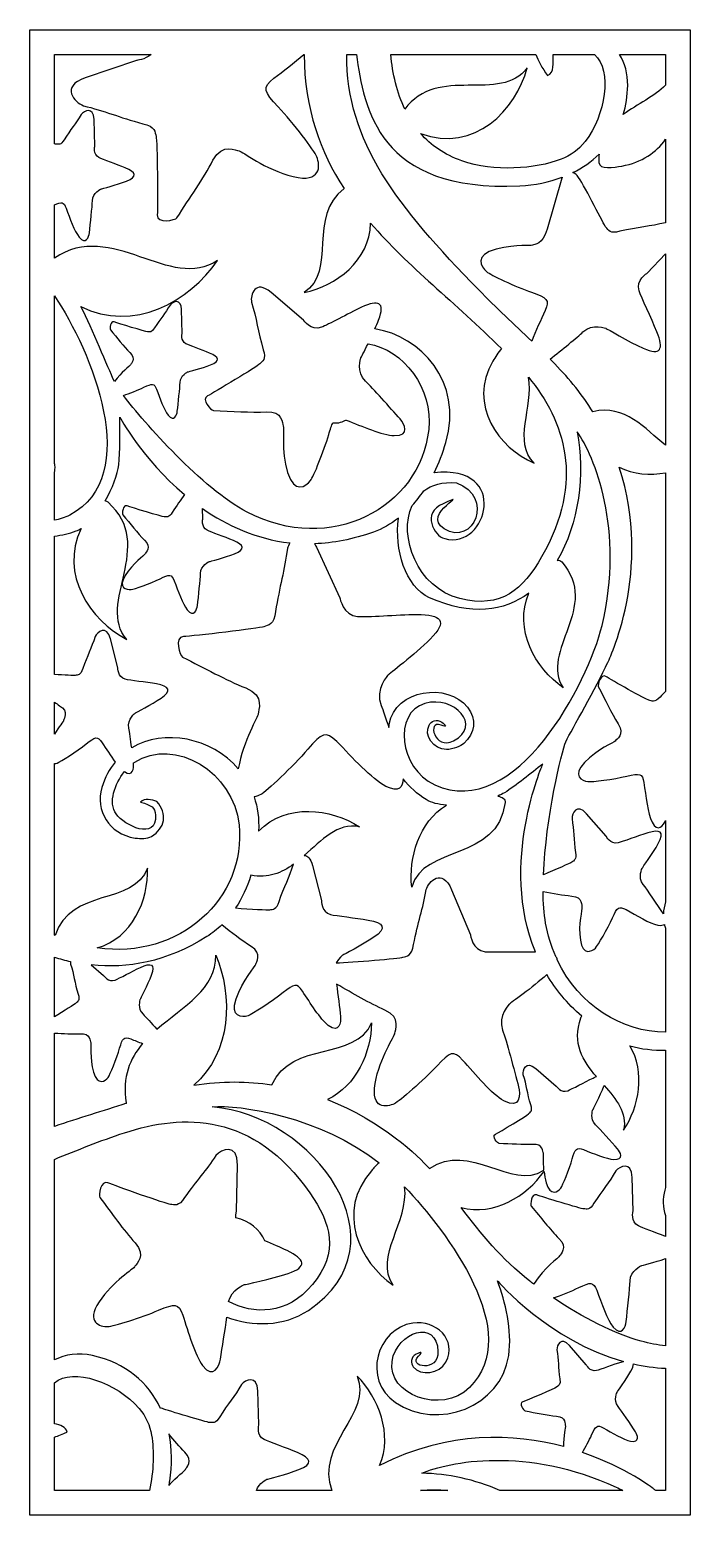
# Model space of a CAD drawing. Header units: centimetres. Extents: x -26.8 to -21.2, y -3.7 to 9.
import ezdxf

# ---------------------------------------------------------------- set-up
doc = ezdxf.new("R2010")
doc.units = ezdxf.units.CM
doc.header["$MEASUREMENT"] = 0
doc.layers.add('layer 1', color=7, linetype='Continuous')

msp = doc.modelspace()

# ---------------------------------------------------------------- linework, layer by layer
at = {"layer": 'layer 1', "color": 250}
for points, knots in [([(-26.83565, -3.66548), (-26.83565, -3.66548), (-21.19834, -3.66548), (-21.19834, -3.66548), (-21.19834, -3.66548), (-21.19834, -3.66548), (-21.19834, 9.00069), (-21.19834, 9.00069), (-21.19834, 9.00069), (-21.19834, 9.00069), (-26.83565, 9.00069), (-26.83565, 9.00069), (-26.83565, 9.00069), (-26.83565, 9.00069), (-26.83565, -3.66548), (-26.83565, -3.66548)], [0, 0, 0, 0, 0.2, 0.2, 0.2, 0.2, 0.4, 0.4, 0.4, 0.4, 0.6, 0.6, 0.6, 0.6, 1, 1, 1, 1]), ([(-24.49425, 8.78942), (-24.49425, 8.78942), (-24.49616, 8.78942), (-24.49616, 8.78942), (-24.49616, 8.78942), (-24.57813, 8.71951), (-24.67406, 8.64797), (-24.75222, 8.58657), (-24.75222, 8.58657), (-24.85265, 8.50769), (-24.83655, 8.47208), (-24.71424, 8.34209), (-24.71424, 8.34209), (-24.5869, 8.20673), (-24.40526, 7.96712), (-24.3853, 7.91723), (-24.3853, 7.91723), (-24.3556, 7.84295), (-24.34569, 7.68946), (-24.5883, 7.74887), (-24.5883, 7.74887), (-24.83093, 7.80829), (-25.02404, 7.96674), (-25.0488, 7.96674), (-25.0488, 7.96674), (-25.07355, 7.96674), (-25.18972, 8.04482), (-25.27161, 7.88752), (-25.27161, 7.88752), (-25.3535, 7.73021), (-25.47028, 7.56784), (-25.5786, 7.39732), (-25.5786, 7.39732), (-25.59188, 7.37643), (-25.7519, 7.34285), (-25.74695, 7.42208), (-25.74695, 7.42208), (-25.742, 7.5013), (-25.74695, 8.05587), (-25.75686, 8.09052), (-25.75686, 8.09052), (-25.76675, 8.12519), (-25.7618, 8.17965), (-25.87073, 8.19945), (-25.87073, 8.19945), (-26.07333, 8.25392), (-26.20018, 8.3104), (-26.37786, 8.35255), (-26.37786, 8.35255), (-26.45046, 8.37991), (-26.57771, 8.51672), (-26.36093, 8.59061), (-26.36093, 8.59061), (-26.36093, 8.59061), (-25.9252, 8.73916), (-25.9252, 8.73916), (-25.9252, 8.73916), (-25.9252, 8.73916), (-25.85052, 8.74414), (-25.80001, 8.78942), (-25.80001, 8.78942), (-25.80001, 8.78942), (-26.62494, 8.78942), (-26.62494, 8.78942), (-26.62494, 8.78942), (-26.62494, 8.78942), (-26.62494, 8.02755), (-26.62494, 8.02755), (-26.62494, 8.02755), (-26.61752, 8.02574), (-26.61247, 8.02472), (-26.61048, 8.02467), (-26.61048, 8.02467), (-26.5927, 8.02425), (-26.56777, 8.01393), (-26.54245, 8.06233), (-26.54245, 8.06233), (-26.48706, 8.14976), (-26.44181, 8.20121), (-26.39588, 8.27872), (-26.39588, 8.27872), (-26.37233, 8.30889), (-26.28921, 8.34875), (-26.28622, 8.23579), (-26.28622, 8.23579), (-26.28622, 8.23579), (-26.28024, 8.00874), (-26.28024, 8.00874), (-26.28024, 8.00874), (-26.28024, 8.00874), (-26.29738, 7.93732), (-26.24431, 7.91053), (-26.24431, 7.91053), (-26.20949, 7.89296), (-26.0946, 7.85406), (-26.02014, 7.82247), (-26.02014, 7.82247), (-25.92869, 7.78369), (-25.91298, 7.74673), (-26.01039, 7.70905), (-26.01039, 7.70905), (-26.09099, 7.67786), (-26.22517, 7.64356), (-26.22517, 7.64356), (-26.22517, 7.64356), (-26.22517, 7.64356), (-26.29875, 7.61276), (-26.30045, 7.54164), (-26.30045, 7.54164), (-26.30167, 7.49053), (-26.3176, 7.34602), (-26.32646, 7.26879), (-26.32646, 7.26879), (-26.33033, 7.23504), (-26.3568, 7.16337), (-26.41377, 7.23206), (-26.41377, 7.23206), (-26.45424, 7.28085), (-26.49282, 7.39584), (-26.52433, 7.47863), (-26.52433, 7.47863), (-26.5447, 7.53217), (-26.56239, 7.53507), (-26.62494, 7.50621), (-26.62494, 7.50621), (-26.62494, 7.50621), (-26.62494, 7.05358), (-26.62494, 7.05358), (-26.62494, 7.05358), (-26.13404, 7.38643), (-25.63286, 6.75917), (-25.23332, 7.03354), (-25.23332, 7.03354), (-25.46594, 6.68587), (-25.95362, 6.41214), (-26.3995, 6.6416), (-26.3995, 6.6416), (-26.29637, 6.43997), (-26.17408, 6.13012), (-26.11249, 6.00163), (-26.11249, 6.00163), (-26.05571, 6.0821), (-25.97898, 6.13322), (-25.97602, 6.14274), (-25.97602, 6.14274), (-25.97276, 6.1532), (-25.92448, 6.19199), (-25.98014, 6.2473), (-25.98014, 6.2473), (-26.03581, 6.30261), (-26.08903, 6.37333), (-26.1468, 6.44153), (-26.1468, 6.44153), (-26.15388, 6.4499), (-26.14699, 6.52192), (-26.11418, 6.5094), (-26.11418, 6.5094), (-26.08136, 6.49688), (-25.84643, 6.42594), (-25.83049, 6.42556), (-25.83049, 6.42556), (-25.81454, 6.42518), (-25.79218, 6.41591), (-25.76947, 6.45932), (-25.76947, 6.45932), (-25.71978, 6.53774), (-25.67922, 6.58389), (-25.63801, 6.6534), (-25.63801, 6.6534), (-25.61689, 6.68047), (-25.54234, 6.71621), (-25.53968, 6.61489), (-25.53968, 6.61489), (-25.53968, 6.61489), (-25.5343, 6.41126), (-25.5343, 6.41126), (-25.5343, 6.41126), (-25.5343, 6.41126), (-25.54968, 6.3472), (-25.50208, 6.32319), (-25.50208, 6.32319), (-25.47084, 6.30742), (-25.36782, 6.27254), (-25.30103, 6.24422), (-25.30103, 6.24422), (-25.219, 6.20942), (-25.20492, 6.17628), (-25.29227, 6.14248), (-25.29227, 6.14248), (-25.36456, 6.11452), (-25.48492, 6.08376), (-25.48492, 6.08376), (-25.48492, 6.08376), (-25.48492, 6.08376), (-25.5509, 6.05612), (-25.55243, 5.99234), (-25.55243, 5.99234), (-25.55352, 5.94649), (-25.56781, 5.8169), (-25.57576, 5.74763), (-25.57576, 5.74763), (-25.57923, 5.71736), (-25.60298, 5.65309), (-25.65407, 5.71468), (-25.65407, 5.71468), (-25.69036, 5.75844), (-25.72496, 5.86158), (-25.75322, 5.93583), (-25.75322, 5.93583), (-25.77333, 5.98865), (-25.79049, 5.98653), (-25.86151, 5.95198), (-25.86151, 5.95198), (-25.91176, 5.92753), (-25.98564, 5.89885), (-26.03528, 5.88239), (-26.03528, 5.88239), (-25.85798, 5.64937), (-25.36394, 5.08774), (-24.98095, 4.88785), (-24.98095, 4.88785), (-24.26965, 4.51662), (-23.50551, 4.92321), (-23.43069, 5.59117), (-23.43069, 5.59117), (-23.39151, 5.94104), (-23.64628, 6.27311), (-23.94855, 6.32362), (-23.94855, 6.32362), (-23.98223, 6.25448), (-24.01018, 6.20125), (-24.01018, 6.20125), (-24.01018, 6.20125), (-24.01018, 6.20125), (-24.05218, 6.08145), (-23.96992, 6.00364), (-23.96992, 6.00364), (-23.9108, 5.94772), (-23.75698, 5.77487), (-23.67512, 5.68207), (-23.67512, 5.68207), (-23.63937, 5.64154), (-23.58285, 5.53386), (-23.72477, 5.53973), (-23.72477, 5.53973), (-23.82557, 5.54389), (-24.00261, 5.62086), (-24.13407, 5.67184), (-24.13407, 5.67184), (-24.13407, 5.67184), (-24.13694, 5.67295), (-24.13694, 5.67295), (-24.13694, 5.67295), (-24.15073, 5.66534), (-24.16593, 5.6588), (-24.1825, 5.65353), (-24.1825, 5.65353), (-24.20257, 5.64716), (-24.22465, 5.6464), (-24.24794, 5.64958), (-24.24794, 5.64958), (-24.26006, 5.62723), (-24.27083, 5.5941), (-24.28404, 5.54831), (-24.28404, 5.54831), (-24.3245, 5.40811), (-24.41367, 5.18947), (-24.43939, 5.15601), (-24.43939, 5.15601), (-24.47768, 5.10622), (-24.57743, 5.03808), (-24.6344, 5.22579), (-24.6344, 5.22579), (-24.69138, 5.41348), (-24.66163, 5.60736), (-24.67154, 5.62408), (-24.67154, 5.62408), (-24.68145, 5.64082), (-24.67519, 5.75055), (-24.81425, 5.74291), (-24.81425, 5.74291), (-24.95331, 5.73527), (-25.10975, 5.74916), (-25.2683, 5.75408), (-25.2683, 5.75408), (-25.28773, 5.75469), (-25.37447, 5.84936), (-25.31897, 5.87773), (-25.31897, 5.87773), (-25.26347, 5.9061), (-24.89079, 6.13144), (-24.87134, 6.152), (-24.87134, 6.152), (-24.85189, 6.17257), (-24.81311, 6.19102), (-24.84334, 6.27254), (-24.84334, 6.27254), (-24.88763, 6.43121), (-24.90025, 6.53952), (-24.9429, 6.67643), (-24.9429, 6.67643), (-24.95347, 6.73643), (-24.91199, 6.87716), (-24.77528, 6.76029), (-24.77528, 6.76029), (-24.77528, 6.76029), (-24.50052, 6.52538), (-24.50052, 6.52538), (-24.50052, 6.52538), (-24.50052, 6.52538), (-24.43436, 6.42899), (-24.34616, 6.46317), (-24.34616, 6.46317), (-24.28826, 6.48561), (-24.11983, 6.57994), (-24.00312, 6.63431), (-24.00312, 6.63431), (-23.85981, 6.70107), (-23.79938, 6.68024), (-23.85865, 6.52494), (-23.85865, 6.52494), (-23.8676, 6.50149), (-23.87834, 6.47582), (-23.8899, 6.44952), (-23.8899, 6.44952), (-23.50231, 6.3898), (-23.13412, 6.00207), (-23.28445, 5.48249), (-23.28445, 5.48249), (-23.31081, 5.39134), (-23.34423, 5.30382), (-23.38454, 5.22218), (-23.38454, 5.22218), (-22.73217, 5.29771), (-22.92923, 4.56252), (-23.29419, 4.66163), (-23.29419, 4.66163), (-23.38738, 4.68693), (-23.49285, 4.87766), (-23.30864, 4.95954), (-23.30864, 4.95954), (-23.04088, 5.07856), (-23.5035, 4.87324), (-23.29819, 4.74524), (-23.29819, 4.74524), (-23.04753, 4.58894), (-22.86723, 5.01859), (-23.19382, 5.13837), (-23.19382, 5.13837), (-23.31381, 5.14783), (-23.40634, 5.12013), (-23.47347, 5.06867), (-23.47347, 5.06867), (-23.50372, 5.02405), (-23.53653, 4.98219), (-23.57187, 4.94364), (-23.57187, 4.94364), (-23.69206, 4.68246), (-23.53065, 4.24315), (-23.16402, 4.15082), (-23.16402, 4.15082), (-22.81139, 4.06201), (-22.62496, 4.22997), (-22.46708, 4.50648), (-22.46708, 4.50648), (-22.09436, 5.15923), (-22.27332, 5.66542), (-22.579, 6.03729), (-22.579, 6.03729), (-22.53585, 5.77975), (-22.7132, 5.48888), (-22.53161, 5.30512), (-22.53161, 5.30512), (-22.82937, 5.43523), (-23.10296, 5.79686), (-22.88231, 6.17607), (-22.88231, 6.17607), (-22.86466, 6.20641), (-22.83747, 6.25316), (-22.80837, 6.28146), (-22.80837, 6.28146), (-23.20096, 6.66946), (-23.60976, 6.98537), (-23.92652, 7.35032), (-23.92652, 7.35032), (-23.93276, 7.03177), (-24.22225, 6.81395), (-24.49286, 6.76092), (-24.49286, 6.76092), (-24.21512, 6.94007), (-24.4671, 7.41442), (-24.15205, 7.64575), (-24.15205, 7.64575), (-24.35731, 7.95811), (-24.48882, 8.31983), (-24.49425, 8.78942)], [0, 0, 0, 0, 0.01, 0.01, 0.01, 0.01, 0.02, 0.02, 0.02, 0.02, 0.03, 0.03, 0.03, 0.03, 0.04, 0.04, 0.04, 0.04, 0.05, 0.05, 0.05, 0.05, 0.06, 0.06, 0.06, 0.06, 0.07, 0.07, 0.07, 0.07, 0.08, 0.08, 0.08, 0.08, 0.09, 0.09, 0.09, 0.09, 0.1, 0.1, 0.1, 0.1, 0.11, 0.11, 0.11, 0.11, 0.12, 0.12, 0.12, 0.12, 0.13, 0.13, 0.13, 0.13, 0.14, 0.14, 0.14, 0.14, 0.15, 0.15, 0.15, 0.15, 0.16, 0.16, 0.16, 0.16, 0.17, 0.17, 0.17, 0.17, 0.18, 0.18, 0.18, 0.18, 0.19, 0.19, 0.19, 0.19, 0.2, 0.2, 0.2, 0.2, 0.21, 0.21, 0.21, 0.21, 0.22, 0.22, 0.22, 0.22, 0.23, 0.23, 0.23, 0.23, 0.24, 0.24, 0.24, 0.24, 0.25, 0.25, 0.25, 0.25, 0.26, 0.26, 0.26, 0.26, 0.27, 0.27, 0.27, 0.27, 0.28, 0.28, 0.28, 0.28, 0.29, 0.29, 0.29, 0.29, 0.3, 0.3, 0.3, 0.3, 0.31, 0.31, 0.31, 0.31, 0.32, 0.32, 0.32, 0.32, 0.33, 0.33, 0.33, 0.33, 0.34, 0.34, 0.34, 0.34, 0.35, 0.35, 0.35, 0.35, 0.36, 0.36, 0.36, 0.36, 0.37, 0.37, 0.37, 0.37, 0.38, 0.38, 0.38, 0.38, 0.39, 0.39, 0.39, 0.39, 0.4, 0.4, 0.4, 0.4, 0.41, 0.41, 0.41, 0.41, 0.42, 0.42, 0.42, 0.42, 0.43, 0.43, 0.43, 0.43, 0.44, 0.44, 0.44, 0.44, 0.45, 0.45, 0.45, 0.45, 0.46, 0.46, 0.46, 0.46, 0.47, 0.47, 0.47, 0.47, 0.48, 0.48, 0.48, 0.48, 0.49, 0.49, 0.49, 0.49, 0.5, 0.5, 0.5, 0.5, 0.51, 0.51, 0.51, 0.51, 0.52, 0.52, 0.52, 0.52, 0.53, 0.53, 0.53, 0.53, 0.54, 0.54, 0.54, 0.54, 0.55, 0.55, 0.55, 0.55, 0.56, 0.56, 0.56, 0.56, 0.57, 0.57, 0.57, 0.57, 0.58, 0.58, 0.58, 0.58, 0.59, 0.59, 0.59, 0.59, 0.6, 0.6, 0.6, 0.6, 0.61, 0.61, 0.61, 0.61, 0.62, 0.62, 0.62, 0.62, 0.63, 0.63, 0.63, 0.63, 0.64, 0.64, 0.64, 0.64, 0.65, 0.65, 0.65, 0.65, 0.66, 0.66, 0.66, 0.66, 0.67, 0.67, 0.67, 0.67, 0.68, 0.68, 0.68, 0.68, 0.69, 0.69, 0.69, 0.69, 0.7, 0.7, 0.7, 0.7, 0.71, 0.71, 0.71, 0.71, 0.72, 0.72, 0.72, 0.72, 0.73, 0.73, 0.73, 0.73, 0.74, 0.74, 0.74, 0.74, 0.75, 0.75, 0.75, 0.75, 0.76, 0.76, 0.76, 0.76, 0.77, 0.77, 0.77, 0.77, 0.78, 0.78, 0.78, 0.78, 0.79, 0.79, 0.79, 0.79, 0.8, 0.8, 0.8, 0.8, 0.81, 0.81, 0.81, 0.81, 0.82, 0.82, 0.82, 0.82, 0.83, 0.83, 0.83, 0.83, 0.84, 0.84, 0.84, 0.84, 0.85, 0.85, 0.85, 0.85, 0.86, 0.86, 0.86, 0.86, 0.87, 0.87, 0.87, 0.87, 0.88, 0.88, 0.88, 0.88, 0.89, 0.89, 0.89, 0.89, 0.9, 0.9, 0.9, 0.9, 0.91, 0.91, 0.91, 0.91, 0.92, 0.92, 0.92, 0.92, 0.93, 0.93, 0.93, 0.93, 0.94, 0.94, 0.94, 0.94, 0.95, 0.95, 0.95, 0.95, 0.96, 0.96, 0.96, 0.96, 0.97, 0.97, 0.97, 0.97, 0.98, 0.98, 0.98, 0.98, 1, 1, 1, 1]), ([(-24.04695, 8.78942), (-24.04695, 8.78942), (-24.12993, 8.78942), (-24.12993, 8.78942), (-24.12993, 8.78942), (-24.13485, 8.04136), (-23.69938, 7.4958), (-23.00343, 6.78188), (-23.00343, 6.78188), (-22.85647, 6.63113), (-22.70219, 6.48898), (-22.55193, 6.34513), (-22.55193, 6.34513), (-22.5193, 6.43054), (-22.47292, 6.52635), (-22.43727, 6.60546), (-22.43727, 6.60546), (-22.39608, 6.6969), (-22.42024, 6.71581), (-22.55264, 6.7618), (-22.55264, 6.7618), (-22.6905, 6.80967), (-22.90407, 6.91035), (-22.93613, 6.93782), (-22.93613, 6.93782), (-22.98381, 6.97869), (-23.04653, 7.08192), (-22.85607, 7.12883), (-22.85607, 7.12883), (-22.66561, 7.17572), (-22.56331, 7.15453), (-22.54609, 7.16354), (-22.54609, 7.16354), (-22.52886, 7.17255), (-22.4584, 7.16591), (-22.41983, 7.29973), (-22.41983, 7.29973), (-22.41983, 7.29973), (-22.29477, 7.73371), (-22.29477, 7.73371), (-22.29477, 7.73371), (-22.29387, 7.73684), (-22.29245, 7.7402), (-22.29057, 7.74364), (-22.29057, 7.74364), (-22.4027, 7.70108), (-22.52544, 7.67634), (-22.65272, 7.67009), (-22.65272, 7.67009), (-23.86049, 7.61084), (-23.98472, 8.33247), (-24.04695, 8.78942)], [0, 0, 0, 0, 0.07142857, 0.07142857, 0.07142857, 0.07142857, 0.14285714, 0.14285714, 0.14285714, 0.14285714, 0.21428571, 0.21428571, 0.21428571, 0.21428571, 0.28571429, 0.28571429, 0.28571429, 0.28571429, 0.35714286, 0.35714286, 0.35714286, 0.35714286, 0.42857143, 0.42857143, 0.42857143, 0.42857143, 0.5, 0.5, 0.5, 0.5, 0.57142857, 0.57142857, 0.57142857, 0.57142857, 0.64285714, 0.64285714, 0.64285714, 0.64285714, 0.71428571, 0.71428571, 0.71428571, 0.71428571, 0.78571429, 0.78571429, 0.78571429, 0.78571429, 0.85714286, 0.85714286, 0.85714286, 0.85714286, 1, 1, 1, 1]), ([(-22.01468, 8.78942), (-22.01468, 8.78942), (-22.36799, 8.78942), (-22.36799, 8.78942), (-22.36799, 8.78942), (-22.3695, 8.71805), (-22.35725, 8.63389), (-22.41596, 8.60943), (-22.41596, 8.60943), (-22.46485, 8.67713), (-22.49707, 8.73696), (-22.51586, 8.78942), (-22.51586, 8.78942), (-22.51586, 8.78942), (-23.75496, 8.78942), (-23.75496, 8.78942), (-23.75496, 8.78942), (-23.73882, 8.624), (-23.70183, 8.46376), (-23.63453, 8.32279), (-23.63453, 8.32279), (-23.35734, 8.70579), (-22.81747, 8.36596), (-22.59103, 8.67548), (-22.59103, 8.67548), (-22.68309, 8.3183), (-23.03676, 7.94665), (-23.4997, 8.1162), (-23.4997, 8.1162), (-23.41125, 8.01548), (-23.29647, 7.93471), (-23.149, 7.88321), (-23.149, 7.88321), (-22.87015, 7.78585), (-22.52365, 7.81187), (-22.30001, 7.89673), (-22.30001, 7.89673), (-22.22149, 7.92653), (-22.15136, 7.975), (-22.09592, 8.04661), (-22.09592, 8.04661), (-21.92182, 8.27151), (-21.86449, 8.65151), (-22.01468, 8.78942)], [0, 0, 0, 0, 0.08333333, 0.08333333, 0.08333333, 0.08333333, 0.16666667, 0.16666667, 0.16666667, 0.16666667, 0.25, 0.25, 0.25, 0.25, 0.33333333, 0.33333333, 0.33333333, 0.33333333, 0.41666667, 0.41666667, 0.41666667, 0.41666667, 0.5, 0.5, 0.5, 0.5, 0.58333333, 0.58333333, 0.58333333, 0.58333333, 0.66666667, 0.66666667, 0.66666667, 0.66666667, 0.75, 0.75, 0.75, 0.75, 0.83333333, 0.83333333, 0.83333333, 0.83333333, 1, 1, 1, 1]), ([(-21.40905, 8.52881), (-21.40905, 8.52881), (-21.40905, 8.78942), (-21.40905, 8.78942), (-21.40905, 8.78942), (-21.40905, 8.78942), (-21.80153, 8.78942), (-21.80153, 8.78942), (-21.80153, 8.78942), (-21.75738, 8.71504), (-21.73091, 8.62696), (-21.73266, 8.52584), (-21.73266, 8.52584), (-21.73421, 8.43638), (-21.74726, 8.35362), (-21.77019, 8.2777), (-21.77019, 8.2777), (-21.6487, 8.36805), (-21.50176, 8.43232), (-21.40905, 8.52881)], [0, 0, 0, 0, 0.16666667, 0.16666667, 0.16666667, 0.16666667, 0.33333333, 0.33333333, 0.33333333, 0.33333333, 0.5, 0.5, 0.5, 0.5, 0.66666667, 0.66666667, 0.66666667, 0.66666667, 1, 1, 1, 1]), ([(-21.40905, 7.35522), (-21.40905, 7.35522), (-21.40905, 8.06618), (-21.40905, 8.06618), (-21.40905, 8.06618), (-21.48932, 7.95422), (-21.61143, 7.86906), (-21.78333, 7.83866), (-21.78333, 7.83866), (-21.84823, 7.82718), (-21.97533, 7.80473), (-21.97838, 7.86962), (-21.97838, 7.86962), (-21.97951, 7.89372), (-21.97915, 7.91661), (-21.97738, 7.93839), (-21.97738, 7.93839), (-22.04224, 7.87584), (-22.11758, 7.82388), (-22.20052, 7.78284), (-22.20052, 7.78284), (-22.1842, 7.77712), (-22.16729, 7.76429), (-22.15117, 7.74112), (-22.15117, 7.74112), (-22.08986, 7.65307), (-21.93806, 7.33665), (-21.91856, 7.31613), (-21.91856, 7.31613), (-21.89906, 7.29561), (-21.88269, 7.2559), (-21.79968, 7.28175), (-21.79968, 7.28175), (-21.64588, 7.31598), (-21.53963, 7.32371), (-21.40905, 7.35522)], [0, 0, 0, 0, 0.1, 0.1, 0.1, 0.1, 0.2, 0.2, 0.2, 0.2, 0.3, 0.3, 0.3, 0.3, 0.4, 0.4, 0.4, 0.4, 0.5, 0.5, 0.5, 0.5, 0.6, 0.6, 0.6, 0.6, 0.7, 0.7, 0.7, 0.7, 0.8, 0.8, 0.8, 0.8, 1, 1, 1, 1]), ([(-21.40905, 5.45775), (-21.40905, 5.45775), (-21.40905, 7.09031), (-21.40905, 7.09031), (-21.40905, 7.09031), (-21.40905, 7.09031), (-21.56545, 6.92596), (-21.56545, 6.92596), (-21.56545, 6.92596), (-21.56545, 6.92596), (-21.66522, 6.86503), (-21.63578, 6.77513), (-21.63578, 6.77513), (-21.61645, 6.71612), (-21.53122, 6.54291), (-21.48315, 6.42347), (-21.48315, 6.42347), (-21.4241, 6.2768), (-21.44812, 6.21758), (-21.60004, 6.28503), (-21.60004, 6.28503), (-21.72577, 6.34085), (-21.91521, 6.45357), (-21.91521, 6.45357), (-21.91521, 6.45357), (-21.91521, 6.45357), (-22.0326, 6.50189), (-22.11468, 6.42389), (-22.11468, 6.42389), (-22.16349, 6.37751), (-22.29565, 6.27068), (-22.39478, 6.19168), (-22.39478, 6.19168), (-22.38173, 6.1786), (-22.36873, 6.16548), (-22.35581, 6.1523), (-22.35581, 6.1523), (-22.2243, 6.01815), (-22.11731, 5.88116), (-22.03051, 5.74377), (-22.03051, 5.74377), (-21.75386, 5.80973), (-21.58603, 5.59738), (-21.40905, 5.45775)], [0, 0, 0, 0, 0.08333333, 0.08333333, 0.08333333, 0.08333333, 0.16666667, 0.16666667, 0.16666667, 0.16666667, 0.25, 0.25, 0.25, 0.25, 0.33333333, 0.33333333, 0.33333333, 0.33333333, 0.41666667, 0.41666667, 0.41666667, 0.41666667, 0.5, 0.5, 0.5, 0.5, 0.58333333, 0.58333333, 0.58333333, 0.58333333, 0.66666667, 0.66666667, 0.66666667, 0.66666667, 0.75, 0.75, 0.75, 0.75, 0.83333333, 0.83333333, 0.83333333, 0.83333333, 1, 1, 1, 1]), ([(-26.62494, 6.7307), (-26.62494, 6.7307), (-26.62494, 5.31147), (-26.62494, 5.31147), (-26.62494, 5.31147), (-26.62247, 5.29949), (-26.62069, 5.28702), (-26.61964, 5.27408), (-26.61964, 5.27408), (-26.61872, 5.26277), (-26.62062, 5.24581), (-26.62494, 5.22681), (-26.62494, 5.22681), (-26.62494, 5.22681), (-26.62494, 4.81915), (-26.62494, 4.81915), (-26.62494, 4.81915), (-26.58031, 4.82607), (-26.53601, 4.84004), (-26.49376, 4.86221), (-26.49376, 4.86221), (-25.86479, 5.1923), (-26.30827, 6.26829), (-26.62494, 6.7307)], [0, 0, 0, 0, 0.14285714, 0.14285714, 0.14285714, 0.14285714, 0.28571429, 0.28571429, 0.28571429, 0.28571429, 0.42857143, 0.42857143, 0.42857143, 0.42857143, 0.57142857, 0.57142857, 0.57142857, 0.57142857, 0.71428571, 0.71428571, 0.71428571, 0.71428571, 1, 1, 1, 1]), ([(-26.62494, 4.68349), (-26.62494, 4.68349), (-26.62494, 3.50361), (-26.62494, 3.50361), (-26.62494, 3.50361), (-26.54006, 3.49807), (-26.4577, 3.49377), (-26.44788, 3.49577), (-26.44788, 3.49577), (-26.42838, 3.49975), (-26.39863, 3.4947), (-26.38309, 3.55379), (-26.38309, 3.55379), (-26.34451, 3.66294), (-26.30803, 3.73033), (-26.27729, 3.82629), (-26.27729, 3.82629), (-26.25914, 3.86507), (-26.17846, 3.92926), (-26.14702, 3.80685), (-26.14702, 3.80685), (-26.14702, 3.80685), (-26.08383, 3.5608), (-26.08383, 3.5608), (-26.08383, 3.5608), (-26.08383, 3.5608), (-26.08471, 3.47864), (-26.02017, 3.4627), (-26.02017, 3.4627), (-25.97782, 3.45222), (-25.84285, 3.43847), (-25.75379, 3.42263), (-25.75379, 3.42263), (-25.64439, 3.40315), (-25.61806, 3.36678), (-25.71485, 3.30139), (-25.71485, 3.30139), (-25.79495, 3.24727), (-25.9327, 3.17639), (-25.9327, 3.17639), (-25.9327, 3.17639), (-25.9327, 3.17639), (-26.00522, 3.12445), (-25.98933, 3.04649), (-25.98933, 3.04649), (-25.9827, 3.01395), (-25.9736, 2.94586), (-25.96526, 2.87754), (-25.96526, 2.87754), (-25.69028, 3.04273), (-25.28438, 2.96651), (-25.05522, 2.69841), (-25.05522, 2.69841), (-25.01488, 2.94223), (-24.88356, 3.14377), (-24.8862, 3.16832), (-24.8862, 3.16832), (-24.88895, 3.1938), (-24.82143, 3.32203), (-24.99243, 3.38891), (-24.99243, 3.38891), (-25.16343, 3.4558), (-25.34351, 3.55801), (-25.53104, 3.65064), (-25.53104, 3.65064), (-25.55402, 3.66199), (-25.6063, 3.82301), (-25.52421, 3.82669), (-25.52421, 3.82669), (-25.4421, 3.83036), (-24.87177, 3.89688), (-24.83719, 3.91091), (-24.83719, 3.91091), (-24.8026, 3.92495), (-24.74599, 3.92588), (-24.73766, 4.0402), (-24.73766, 4.0402), (-24.70404, 4.2548), (-24.65994, 4.39163), (-24.63624, 4.5792), (-24.63624, 4.5792), (-24.6326, 4.59323), (-24.62548, 4.60949), (-24.61569, 4.62545), (-24.61569, 4.62545), (-24.90399, 4.65762), (-25.15333, 4.77353), (-25.36009, 4.91795), (-25.36009, 4.91795), (-25.36009, 4.91795), (-25.35781, 4.83147), (-25.35781, 4.83147), (-25.35781, 4.83147), (-25.35781, 4.83147), (-25.37495, 4.76005), (-25.32188, 4.73328), (-25.32188, 4.73328), (-25.28706, 4.71571), (-25.17218, 4.6768), (-25.0977, 4.64522), (-25.0977, 4.64522), (-25.00626, 4.60644), (-24.99055, 4.56948), (-25.08796, 4.5318), (-25.08796, 4.5318), (-25.16857, 4.50062), (-25.30274, 4.46631), (-25.30274, 4.46631), (-25.30274, 4.46631), (-25.30274, 4.46631), (-25.37632, 4.43551), (-25.37802, 4.36439), (-25.37802, 4.36439), (-25.37924, 4.31327), (-25.39517, 4.16878), (-25.40403, 4.09153), (-25.40403, 4.09153), (-25.40791, 4.0578), (-25.43437, 3.98612), (-25.49134, 4.0548), (-25.49134, 4.0548), (-25.53181, 4.1036), (-25.57038, 4.21859), (-25.6019, 4.30138), (-25.6019, 4.30138), (-25.62432, 4.36026), (-25.64346, 4.35791), (-25.72264, 4.31939), (-25.72264, 4.31939), (-25.8051, 4.27928), (-25.94463, 4.2289), (-25.97106, 4.22682), (-25.97106, 4.22682), (-26.01041, 4.22374), (-26.08416, 4.24161), (-26.02055, 4.34717), (-26.02055, 4.34717), (-25.95694, 4.45273), (-25.85395, 4.52041), (-25.85032, 4.53208), (-25.85032, 4.53208), (-25.84668, 4.54374), (-25.79285, 4.587), (-25.85492, 4.64867), (-25.85492, 4.64867), (-25.917, 4.71034), (-25.97633, 4.78918), (-26.04074, 4.86524), (-26.04074, 4.86524), (-26.04863, 4.87456), (-26.04095, 4.95487), (-26.00436, 4.9409), (-26.00436, 4.9409), (-25.96777, 4.92693), (-25.70583, 4.84784), (-25.68805, 4.84742), (-25.68805, 4.84742), (-25.67027, 4.847), (-25.64534, 4.83666), (-25.62003, 4.88507), (-25.62003, 4.88507), (-25.5812, 4.94632), (-25.54738, 4.98995), (-25.5148, 5.03722), (-25.5148, 5.03722), (-25.87401, 5.34099), (-26.06733, 5.69799), (-26.06733, 5.69799), (-26.06733, 5.69799), (-26.06926, 5.5763), (-26.06195, 5.40438), (-26.07542, 5.29157), (-26.07542, 5.29157), (-26.08518, 5.20988), (-26.12873, 5.09114), (-26.19107, 4.98264), (-26.19107, 4.98264), (-26.18265, 4.98188), (-26.17459, 4.97845), (-26.16705, 4.97175), (-26.16705, 4.97175), (-25.74883, 4.59986), (-26.27348, 4.11301), (-26.00699, 3.80145), (-26.00699, 3.80145), (-26.31698, 3.96434), (-26.58623, 4.35589), (-26.39619, 4.7478), (-26.39619, 4.7478), (-26.41034, 4.73924), (-26.42464, 4.73215), (-26.439, 4.72682), (-26.439, 4.72682), (-26.4991, 4.70454), (-26.56176, 4.68975), (-26.62494, 4.68349)], [0, 0, 0, 0, 0.02, 0.02, 0.02, 0.02, 0.04, 0.04, 0.04, 0.04, 0.06, 0.06, 0.06, 0.06, 0.08, 0.08, 0.08, 0.08, 0.1, 0.1, 0.1, 0.1, 0.12, 0.12, 0.12, 0.12, 0.14, 0.14, 0.14, 0.14, 0.16, 0.16, 0.16, 0.16, 0.18, 0.18, 0.18, 0.18, 0.2, 0.2, 0.2, 0.2, 0.22, 0.22, 0.22, 0.22, 0.24, 0.24, 0.24, 0.24, 0.26, 0.26, 0.26, 0.26, 0.28, 0.28, 0.28, 0.28, 0.3, 0.3, 0.3, 0.3, 0.32, 0.32, 0.32, 0.32, 0.34, 0.34, 0.34, 0.34, 0.36, 0.36, 0.36, 0.36, 0.38, 0.38, 0.38, 0.38, 0.4, 0.4, 0.4, 0.4, 0.42, 0.42, 0.42, 0.42, 0.44, 0.44, 0.44, 0.44, 0.46, 0.46, 0.46, 0.46, 0.48, 0.48, 0.48, 0.48, 0.5, 0.5, 0.5, 0.5, 0.52, 0.52, 0.52, 0.52, 0.54, 0.54, 0.54, 0.54, 0.56, 0.56, 0.56, 0.56, 0.58, 0.58, 0.58, 0.58, 0.6, 0.6, 0.6, 0.6, 0.62, 0.62, 0.62, 0.62, 0.64, 0.64, 0.64, 0.64, 0.66, 0.66, 0.66, 0.66, 0.68, 0.68, 0.68, 0.68, 0.7, 0.7, 0.7, 0.7, 0.72, 0.72, 0.72, 0.72, 0.74, 0.74, 0.74, 0.74, 0.76, 0.76, 0.76, 0.76, 0.78, 0.78, 0.78, 0.78, 0.8, 0.8, 0.8, 0.8, 0.82, 0.82, 0.82, 0.82, 0.84, 0.84, 0.84, 0.84, 0.86, 0.86, 0.86, 0.86, 0.88, 0.88, 0.88, 0.88, 0.9, 0.9, 0.9, 0.9, 0.92, 0.92, 0.92, 0.92, 0.94, 0.94, 0.94, 0.94, 0.96, 0.96, 0.96, 0.96, 1, 1, 1, 1]), ([(-22.5758, 4.19744), (-22.70754, 3.88843), (-22.52141, 3.55539), (-22.28346, 3.38969), (-22.28346, 3.38969), (-22.48866, 3.70078), (-21.9605, 4.08069), (-22.29576, 4.46332), (-22.29576, 4.46332), (-22.30617, 4.4752), (-22.31911, 4.47847), (-22.33336, 4.4759), (-22.33336, 4.4759), (-22.15191, 4.78519), (-22.09301, 5.21312), (-22.16287, 5.57265), (-22.16287, 5.57265), (-22.02134, 5.37127), (-21.75508, 4.73932), (-21.95147, 3.92222), (-21.95147, 3.92222), (-22.06833, 3.43596), (-22.68516, 2.24601), (-23.37963, 2.56302), (-23.37963, 2.56302), (-23.68743, 2.70352), (-23.73201, 3.1778), (-23.46374, 3.256), (-23.46374, 3.256), (-23.21193, 3.32939), (-22.9697, 3.06325), (-23.21891, 2.93863), (-23.21891, 2.93863), (-23.38115, 2.85021), (-23.44912, 3.12122), (-23.32574, 3.07054), (-23.32574, 3.07054), (-23.27066, 3.04793), (-23.28293, 3.07325), (-23.32005, 3.09654), (-23.32005, 3.09654), (-23.36257, 3.13042), (-23.41105, 3.10256), (-23.4273, 3.07192), (-23.4273, 3.07192), (-23.47464, 2.98268), (-23.39184, 2.86443), (-23.27835, 2.86322), (-23.27835, 2.86322), (-23.22558, 2.86266), (-23.15448, 2.89352), (-23.13117, 2.91482), (-23.13117, 2.91482), (-23.03443, 3.00314), (-23.01994, 3.12108), (-23.09996, 3.22339), (-23.09996, 3.22339), (-23.26785, 3.43806), (-23.71766, 3.37904), (-23.76693, 3.079), (-23.76693, 3.079), (-23.7685, 3.06946), (-23.76982, 3.05999), (-23.77094, 3.05055), (-23.77094, 3.05055), (-23.79692, 3.13035), (-23.82084, 3.20037), (-23.83691, 3.23996), (-23.83691, 3.23996), (-23.89304, 3.37829), (-23.77712, 3.49903), (-23.77712, 3.49903), (-23.77712, 3.49903), (-23.77712, 3.49903), (-23.54744, 3.67714), (-23.41832, 3.8045), (-23.41832, 3.8045), (-23.26229, 3.9584), (-23.32339, 4.01643), (-23.53183, 4.01471), (-23.53183, 4.01471), (-23.70157, 4.01331), (-23.95522, 3.99226), (-24.03694, 3.997), (-24.03694, 3.997), (-24.16146, 4.00423), (-24.18812, 4.15605), (-24.18812, 4.15605), (-24.18812, 4.15605), (-24.18812, 4.15605), (-24.38928, 4.58815), (-24.38928, 4.58815), (-24.38928, 4.58815), (-24.39425, 4.59883), (-24.39929, 4.6086), (-24.40437, 4.61755), (-24.40437, 4.61755), (-24.24714, 4.62294), (-24.07996, 4.65363), (-23.90317, 4.71745), (-23.90317, 4.71745), (-23.82527, 4.74557), (-23.75373, 4.78581), (-23.68866, 4.83595), (-23.68866, 4.83595), (-23.72452, 4.57101), (-23.6312, 4.25175), (-23.42364, 4.15794), (-23.42364, 4.15794), (-23.06937, 3.99783), (-22.78584, 4.04092), (-22.5758, 4.19744)], [0, 0, 0, 0, 0.03448276, 0.03448276, 0.03448276, 0.03448276, 0.06896552, 0.06896552, 0.06896552, 0.06896552, 0.10344828, 0.10344828, 0.10344828, 0.10344828, 0.13793103, 0.13793103, 0.13793103, 0.13793103, 0.17241379, 0.17241379, 0.17241379, 0.17241379, 0.20689655, 0.20689655, 0.20689655, 0.20689655, 0.24137931, 0.24137931, 0.24137931, 0.24137931, 0.27586207, 0.27586207, 0.27586207, 0.27586207, 0.31034483, 0.31034483, 0.31034483, 0.31034483, 0.34482759, 0.34482759, 0.34482759, 0.34482759, 0.37931034, 0.37931034, 0.37931034, 0.37931034, 0.4137931, 0.4137931, 0.4137931, 0.4137931, 0.44827586, 0.44827586, 0.44827586, 0.44827586, 0.48275862, 0.48275862, 0.48275862, 0.48275862, 0.51724138, 0.51724138, 0.51724138, 0.51724138, 0.55172414, 0.55172414, 0.55172414, 0.55172414, 0.5862069, 0.5862069, 0.5862069, 0.5862069, 0.62068966, 0.62068966, 0.62068966, 0.62068966, 0.65517241, 0.65517241, 0.65517241, 0.65517241, 0.68965517, 0.68965517, 0.68965517, 0.68965517, 0.72413793, 0.72413793, 0.72413793, 0.72413793, 0.75862069, 0.75862069, 0.75862069, 0.75862069, 0.79310345, 0.79310345, 0.79310345, 0.79310345, 0.82758621, 0.82758621, 0.82758621, 0.82758621, 0.86206897, 0.86206897, 0.86206897, 0.86206897, 0.89655172, 0.89655172, 0.89655172, 0.89655172, 0.93103448, 0.93103448, 0.93103448, 0.93103448, 1, 1, 1, 1]), ([(-21.40905, 1.56499), (-21.40905, 1.56499), (-21.40905, 2.25958), (-21.40905, 2.25958), (-21.40905, 2.25958), (-21.42618, 2.2174), (-21.47586, 2.14934), (-21.52494, 2.24487), (-21.52494, 2.24487), (-21.56179, 2.31656), (-21.57809, 2.46993), (-21.59446, 2.58138), (-21.59446, 2.58138), (-21.60611, 2.66065), (-21.63052, 2.66298), (-21.73942, 2.63691), (-21.73942, 2.63691), (-21.85281, 2.60977), (-22.03989, 2.58555), (-22.07328, 2.59024), (-22.07328, 2.59024), (-22.12297, 2.59721), (-22.20964, 2.63967), (-22.10167, 2.75325), (-22.10167, 2.75325), (-21.99368, 2.86683), (-21.84722, 2.92258), (-21.8395, 2.93606), (-21.8395, 2.93606), (-21.83179, 2.94954), (-21.75306, 2.98845), (-21.81318, 3.08207), (-21.81318, 3.08207), (-21.87331, 3.17569), (-21.92531, 3.28989), (-21.98439, 3.40202), (-21.98439, 3.40202), (-21.99163, 3.41575), (-21.96002, 3.51335), (-21.91843, 3.48597), (-21.91843, 3.48597), (-21.87685, 3.45857), (-21.57336, 3.2884), (-21.5514, 3.28299), (-21.5514, 3.28299), (-21.52945, 3.27758), (-21.50133, 3.25791), (-21.45659, 3.31104), (-21.45659, 3.31104), (-21.44009, 3.32764), (-21.42431, 3.34291), (-21.40905, 3.35727), (-21.40905, 3.35727), (-21.40905, 3.35727), (-21.40905, 5.22256), (-21.40905, 5.22256), (-21.40905, 5.22256), (-21.54278, 5.19954), (-21.68264, 5.21061), (-21.80566, 5.27086), (-21.80566, 5.27086), (-21.51277, 4.38875), (-21.90141, 3.60889), (-21.90141, 3.60889), (-21.90141, 3.60889), (-22.00178, 3.38584), (-22.20933, 3.0418), (-22.25951, 2.93028), (-22.25951, 2.93028), (-22.29781, 2.84517), (-22.43118, 2.28132), (-22.45202, 1.79581), (-22.45202, 1.79581), (-22.35489, 1.83653), (-22.22036, 1.8951), (-22.20977, 1.90353), (-22.20977, 1.90353), (-22.19427, 1.91587), (-22.16559, 1.92485), (-22.17852, 1.98429), (-22.17852, 1.98429), (-22.19362, 2.09855), (-22.19173, 2.17481), (-22.20783, 2.27383), (-22.20783, 2.27383), (-22.20925, 2.31644), (-22.1667, 2.40985), (-22.08348, 2.31546), (-22.08348, 2.31546), (-22.08348, 2.31546), (-21.91622, 2.12576), (-21.91622, 2.12576), (-21.91622, 2.12576), (-21.91622, 2.12576), (-21.87986, 2.05248), (-21.81541, 2.0675), (-21.81541, 2.0675), (-21.7731, 2.07736), (-21.64717, 2.12616), (-21.56098, 2.15236), (-21.56098, 2.15236), (-21.45515, 2.18454), (-21.41534, 2.16417), (-21.47164, 2.06242), (-21.47164, 2.06242), (-21.51825, 1.97821), (-21.60839, 1.85307), (-21.60839, 1.85307), (-21.60839, 1.85307), (-21.60839, 1.85307), (-21.64926, 1.77422), (-21.59992, 1.71224), (-21.59992, 1.71224), (-21.56463, 1.66791), (-21.47575, 1.53417), (-21.428, 1.4616), (-21.428, 1.4616), (-21.42707, 1.49808), (-21.42049, 1.53277), (-21.40905, 1.56499)], [0, 0, 0, 0, 0.03225806, 0.03225806, 0.03225806, 0.03225806, 0.06451613, 0.06451613, 0.06451613, 0.06451613, 0.09677419, 0.09677419, 0.09677419, 0.09677419, 0.12903226, 0.12903226, 0.12903226, 0.12903226, 0.16129032, 0.16129032, 0.16129032, 0.16129032, 0.19354839, 0.19354839, 0.19354839, 0.19354839, 0.22580645, 0.22580645, 0.22580645, 0.22580645, 0.25806452, 0.25806452, 0.25806452, 0.25806452, 0.29032258, 0.29032258, 0.29032258, 0.29032258, 0.32258065, 0.32258065, 0.32258065, 0.32258065, 0.35483871, 0.35483871, 0.35483871, 0.35483871, 0.38709677, 0.38709677, 0.38709677, 0.38709677, 0.41935484, 0.41935484, 0.41935484, 0.41935484, 0.4516129, 0.4516129, 0.4516129, 0.4516129, 0.48387097, 0.48387097, 0.48387097, 0.48387097, 0.51612903, 0.51612903, 0.51612903, 0.51612903, 0.5483871, 0.5483871, 0.5483871, 0.5483871, 0.58064516, 0.58064516, 0.58064516, 0.58064516, 0.61290323, 0.61290323, 0.61290323, 0.61290323, 0.64516129, 0.64516129, 0.64516129, 0.64516129, 0.67741935, 0.67741935, 0.67741935, 0.67741935, 0.70967742, 0.70967742, 0.70967742, 0.70967742, 0.74193548, 0.74193548, 0.74193548, 0.74193548, 0.77419355, 0.77419355, 0.77419355, 0.77419355, 0.80645161, 0.80645161, 0.80645161, 0.80645161, 0.83870968, 0.83870968, 0.83870968, 0.83870968, 0.87096774, 0.87096774, 0.87096774, 0.87096774, 0.90322581, 0.90322581, 0.90322581, 0.90322581, 0.93548387, 0.93548387, 0.93548387, 0.93548387, 1, 1, 1, 1]), ([(-26.62494, 3.26692), (-26.62494, 3.26692), (-26.62494, 2.99511), (-26.62494, 2.99511), (-26.62494, 2.99511), (-26.58566, 3.05932), (-26.54678, 3.1028), (-26.54612, 3.11147), (-26.54612, 3.11147), (-26.54506, 3.12509), (-26.49715, 3.18568), (-26.58022, 3.23743), (-26.58022, 3.23743), (-26.59508, 3.24669), (-26.60998, 3.25656), (-26.62494, 3.26692)], [0, 0, 0, 0, 0.2, 0.2, 0.2, 0.2, 0.4, 0.4, 0.4, 0.4, 0.6, 0.6, 0.6, 0.6, 1, 1, 1, 1]), ([(-26.62494, 2.7437), (-26.62494, 2.7437), (-26.62494, 1.28145), (-26.62494, 1.28145), (-26.62494, 1.28145), (-26.62494, 1.28145), (-26.61783, 1.2783), (-26.61783, 1.2783), (-26.61783, 1.2783), (-26.49136, 1.68591), (-25.94279, 1.53201), (-25.83088, 1.85186), (-25.83088, 1.85186), (-25.81928, 1.58115), (-25.95973, 1.2549), (-26.26041, 1.1723), (-26.26041, 1.1723), (-25.55457, 1.0688), (-24.9842, 1.5986), (-25.04924, 2.22259), (-25.04924, 2.22259), (-25.09528, 2.66444), (-25.59255, 2.97865), (-25.94397, 2.75313), (-25.94397, 2.75313), (-25.94608, 2.75177), (-25.9482, 2.75036), (-25.95031, 2.7489), (-25.95031, 2.7489), (-25.95031, 2.7489), (-25.94961, 2.74251), (-25.94961, 2.74251), (-25.94961, 2.74251), (-25.94557, 2.70611), (-25.95562, 2.62608), (-26.02736, 2.67472), (-26.02736, 2.67472), (-26.11051, 2.57028), (-26.16597, 2.41096), (-26.09858, 2.31408), (-26.09858, 2.31408), (-26.03056, 2.21628), (-25.74976, 2.08032), (-25.76242, 2.30448), (-25.76242, 2.30448), (-25.7662, 2.37128), (-25.79307, 2.385), (-25.8906, 2.41595), (-25.8906, 2.41595), (-25.85514, 2.45229), (-25.79427, 2.43547), (-25.75096, 2.41962), (-25.75096, 2.41962), (-25.65904, 2.31708), (-25.67847, 2.19118), (-25.797, 2.12283), (-25.797, 2.12283), (-25.83374, 2.10166), (-25.88333, 2.10097), (-25.9364, 2.10886), (-25.9364, 2.10886), (-26.16388, 2.14268), (-26.27581, 2.34813), (-26.21952, 2.53876), (-26.21952, 2.53876), (-26.19402, 2.62514), (-26.15474, 2.69765), (-26.10556, 2.75701), (-26.10556, 2.75701), (-26.14421, 2.80821), (-26.18392, 2.87134), (-26.2177, 2.92193), (-26.2177, 2.92193), (-26.25683, 2.98054), (-26.27711, 2.97319), (-26.35383, 2.91144), (-26.35383, 2.91144), (-26.43372, 2.84712), (-26.57328, 2.75739), (-26.60158, 2.74853), (-26.60158, 2.74853), (-26.60848, 2.74637), (-26.61651, 2.74459), (-26.62494, 2.7437)], [0, 0, 0, 0, 0.04545455, 0.04545455, 0.04545455, 0.04545455, 0.09090909, 0.09090909, 0.09090909, 0.09090909, 0.13636364, 0.13636364, 0.13636364, 0.13636364, 0.18181818, 0.18181818, 0.18181818, 0.18181818, 0.22727273, 0.22727273, 0.22727273, 0.22727273, 0.27272727, 0.27272727, 0.27272727, 0.27272727, 0.31818182, 0.31818182, 0.31818182, 0.31818182, 0.36363636, 0.36363636, 0.36363636, 0.36363636, 0.40909091, 0.40909091, 0.40909091, 0.40909091, 0.45454545, 0.45454545, 0.45454545, 0.45454545, 0.5, 0.5, 0.5, 0.5, 0.54545455, 0.54545455, 0.54545455, 0.54545455, 0.59090909, 0.59090909, 0.59090909, 0.59090909, 0.63636364, 0.63636364, 0.63636364, 0.63636364, 0.68181818, 0.68181818, 0.68181818, 0.68181818, 0.72727273, 0.72727273, 0.72727273, 0.72727273, 0.77272727, 0.77272727, 0.77272727, 0.77272727, 0.81818182, 0.81818182, 0.81818182, 0.81818182, 0.86363636, 0.86363636, 0.86363636, 0.86363636, 0.90909091, 0.90909091, 0.90909091, 0.90909091, 1, 1, 1, 1]), ([(-23.28021, 2.38966), (-23.51264, 2.24445), (-23.60402, 1.94095), (-23.5754, 1.69131), (-23.5754, 1.69131), (-23.47771, 2.05096), (-22.84347, 1.90597), (-22.77813, 2.41047), (-22.77813, 2.41047), (-22.77403, 2.44207), (-22.80301, 2.45821), (-22.84134, 2.46645), (-22.84134, 2.46645), (-22.81988, 2.47572), (-22.80054, 2.48541), (-22.78399, 2.49535), (-22.78399, 2.49535), (-22.68657, 2.5538), (-22.55515, 2.66489), (-22.45779, 2.73791), (-22.45779, 2.73791), (-22.45779, 2.73791), (-22.83064, 1.89223), (-22.52003, 1.1383), (-22.52003, 1.1383), (-22.66801, 1.14205), (-22.87975, 1.13315), (-22.94892, 1.13993), (-22.94892, 1.13993), (-23.05742, 1.15054), (-23.07544, 1.28404), (-23.07544, 1.28404), (-23.07544, 1.28404), (-23.07544, 1.28404), (-23.23618, 1.66834), (-23.23618, 1.66834), (-23.23618, 1.66834), (-23.31616, 1.85953), (-23.43188, 1.73629), (-23.45216, 1.66906), (-23.45216, 1.66906), (-23.47934, 1.50608), (-23.52258, 1.3881), (-23.55937, 1.20187), (-23.55937, 1.20187), (-23.57058, 1.10232), (-23.62007, 1.10346), (-23.65075, 1.0924), (-23.65075, 1.0924), (-23.67829, 1.08247), (-24.08418, 1.05056), (-24.21897, 1.04385), (-24.21897, 1.04385), (-24.19803, 1.08611), (-24.16302, 1.11119), (-24.16302, 1.11119), (-24.16302, 1.11119), (-24.16302, 1.11119), (-23.99638, 1.19693), (-23.89946, 1.26241), (-23.89946, 1.26241), (-23.78236, 1.34151), (-23.81423, 1.38552), (-23.94657, 1.40908), (-23.94657, 1.40908), (-24.05434, 1.42826), (-24.21763, 1.44489), (-24.26887, 1.45756), (-24.26887, 1.45756), (-24.34694, 1.47686), (-24.3459, 1.57625), (-24.3459, 1.57625), (-24.3459, 1.57625), (-24.3459, 1.57625), (-24.42234, 1.87394), (-24.42234, 1.87394), (-24.42234, 1.87394), (-24.4384, 1.93649), (-24.46507, 1.95878), (-24.49219, 1.96011), (-24.49219, 1.96011), (-24.34254, 2.09153), (-24.21061, 2.2419), (-24.02191, 2.2044), (-24.02191, 2.2044), (-24.26577, 2.36261), (-24.64566, 2.40913), (-24.88198, 2.16852), (-24.88198, 2.16852), (-24.8773, 2.27522), (-24.89159, 2.37222), (-24.92039, 2.45899), (-24.92039, 2.45899), (-24.89942, 2.46353), (-24.87958, 2.47139), (-24.86369, 2.47982), (-24.86369, 2.47982), (-24.81454, 2.5059), (-24.588, 2.71941), (-24.46277, 2.8655), (-24.46277, 2.8655), (-24.3425, 3.00579), (-24.30762, 3.02631), (-24.21528, 2.93167), (-24.21528, 2.93167), (-24.08548, 2.7986), (-23.91517, 2.60945), (-23.79652, 2.54932), (-23.79652, 2.54932), (-23.68174, 2.49117), (-23.65005, 2.54856), (-23.64816, 2.61227), (-23.64816, 2.61227), (-23.59509, 2.54289), (-23.52823, 2.48354), (-23.4531, 2.43681), (-23.4531, 2.43681), (-23.40818, 2.40886), (-23.34751, 2.39428), (-23.28021, 2.38966)], [0, 0, 0, 0, 0.03225806, 0.03225806, 0.03225806, 0.03225806, 0.06451613, 0.06451613, 0.06451613, 0.06451613, 0.09677419, 0.09677419, 0.09677419, 0.09677419, 0.12903226, 0.12903226, 0.12903226, 0.12903226, 0.16129032, 0.16129032, 0.16129032, 0.16129032, 0.19354839, 0.19354839, 0.19354839, 0.19354839, 0.22580645, 0.22580645, 0.22580645, 0.22580645, 0.25806452, 0.25806452, 0.25806452, 0.25806452, 0.29032258, 0.29032258, 0.29032258, 0.29032258, 0.32258065, 0.32258065, 0.32258065, 0.32258065, 0.35483871, 0.35483871, 0.35483871, 0.35483871, 0.38709677, 0.38709677, 0.38709677, 0.38709677, 0.41935484, 0.41935484, 0.41935484, 0.41935484, 0.4516129, 0.4516129, 0.4516129, 0.4516129, 0.48387097, 0.48387097, 0.48387097, 0.48387097, 0.51612903, 0.51612903, 0.51612903, 0.51612903, 0.5483871, 0.5483871, 0.5483871, 0.5483871, 0.58064516, 0.58064516, 0.58064516, 0.58064516, 0.61290323, 0.61290323, 0.61290323, 0.61290323, 0.64516129, 0.64516129, 0.64516129, 0.64516129, 0.67741935, 0.67741935, 0.67741935, 0.67741935, 0.70967742, 0.70967742, 0.70967742, 0.70967742, 0.74193548, 0.74193548, 0.74193548, 0.74193548, 0.77419355, 0.77419355, 0.77419355, 0.77419355, 0.80645161, 0.80645161, 0.80645161, 0.80645161, 0.83870968, 0.83870968, 0.83870968, 0.83870968, 0.87096774, 0.87096774, 0.87096774, 0.87096774, 0.90322581, 0.90322581, 0.90322581, 0.90322581, 0.93548387, 0.93548387, 0.93548387, 0.93548387, 1, 1, 1, 1]), ([(-25.07815, 1.5124), (-25.02299, 1.59583), (-24.97981, 1.68995), (-24.94798, 1.79104), (-24.94798, 1.79104), (-24.80047, 1.76251), (-24.68548, 1.81208), (-24.58369, 1.88596), (-24.58369, 1.88596), (-24.62008, 1.77588), (-24.66283, 1.69543), (-24.70795, 1.56778), (-24.70795, 1.56778), (-24.72674, 1.49629), (-24.76275, 1.50239), (-24.78633, 1.49758), (-24.78633, 1.49758), (-24.80123, 1.49454), (-24.95428, 1.50352), (-25.07815, 1.5124)], [0, 0, 0, 0, 0.16666667, 0.16666667, 0.16666667, 0.16666667, 0.33333333, 0.33333333, 0.33333333, 0.33333333, 0.5, 0.5, 0.5, 0.5, 0.66666667, 0.66666667, 0.66666667, 0.66666667, 1, 1, 1, 1]), ([(-21.40905, 0.45365), (-21.40905, 0.45365), (-21.40905, 1.33481), (-21.40905, 1.33481), (-21.40905, 1.33481), (-21.40905, 1.33481), (-21.41088, 1.34072), (-21.41088, 1.34072), (-21.41088, 1.34072), (-21.41413, 1.35135), (-21.41689, 1.36193), (-21.4192, 1.37241), (-21.4192, 1.37241), (-21.42956, 1.36466), (-21.44726, 1.36158), (-21.47566, 1.36681), (-21.47566, 1.36681), (-21.54508, 1.37959), (-21.66016, 1.4503), (-21.7462, 1.49852), (-21.7462, 1.49852), (-21.80741, 1.53283), (-21.82208, 1.51715), (-21.86223, 1.42769), (-21.86223, 1.42769), (-21.90403, 1.33454), (-21.98726, 1.19185), (-22.00837, 1.1712), (-22.00837, 1.1712), (-22.03978, 1.14047), (-22.11555, 1.10306), (-22.13659, 1.23867), (-22.13659, 1.23867), (-22.15763, 1.37429), (-22.11798, 1.50567), (-22.1232, 1.51823), (-22.1232, 1.51823), (-22.12843, 1.53079), (-22.11332, 1.60618), (-22.2104, 1.61455), (-22.2104, 1.61455), (-22.28689, 1.62114), (-22.36957, 1.63807), (-22.45469, 1.65424), (-22.45469, 1.65424), (-22.45395, 1.55611), (-22.44728, 1.46389), (-22.4327, 1.38294), (-22.4327, 1.38294), (-22.41433, 1.281), (-22.38511, 1.18638), (-22.34703, 1.09951), (-22.34703, 1.09951), (-22.33905, 1.09142), (-22.33468, 1.08198), (-22.33414, 1.07105), (-22.33414, 1.07105), (-22.15007, 0.67958), (-21.78156, 0.45496), (-21.40905, 0.45365)], [0, 0, 0, 0, 0.0625, 0.0625, 0.0625, 0.0625, 0.125, 0.125, 0.125, 0.125, 0.1875, 0.1875, 0.1875, 0.1875, 0.25, 0.25, 0.25, 0.25, 0.3125, 0.3125, 0.3125, 0.3125, 0.375, 0.375, 0.375, 0.375, 0.4375, 0.4375, 0.4375, 0.4375, 0.5, 0.5, 0.5, 0.5, 0.5625, 0.5625, 0.5625, 0.5625, 0.625, 0.625, 0.625, 0.625, 0.6875, 0.6875, 0.6875, 0.6875, 0.75, 0.75, 0.75, 0.75, 0.8125, 0.8125, 0.8125, 0.8125, 0.875, 0.875, 0.875, 0.875, 1, 1, 1, 1]), ([(-22.44758, -0.72427), (-22.72758, -0.90035), (-23.08169, -0.4753), (-23.423, -0.70962), (-23.423, -0.70962), (-23.51715, -0.60699), (-23.82091, -0.3058), (-24.29486, -0.12129), (-24.29486, -0.12129), (-24.04908, -0.00511), (-23.92171, 0.28228), (-23.91862, 0.53192), (-23.91862, 0.53192), (-24.0518, 0.20957), (-24.59538, 0.385), (-24.76986, 0.0053), (-24.76986, 0.0053), (-24.97236, 0.0354), (-25.19466, 0.03902), (-25.43495, 0.00224), (-25.43495, 0.00224), (-25.11286, 0.27807), (-25.09927, 0.76538), (-25.24845, 1.11146), (-25.24845, 1.11146), (-25.24044, 0.82122), (-25.52396, 0.67613), (-25.74983, 0.47896), (-25.74983, 0.47896), (-25.79555, 0.52992), (-25.84457, 0.58343), (-25.8687, 0.60627), (-25.8687, 0.60627), (-25.92088, 0.65563), (-25.89423, 0.73163), (-25.89423, 0.73163), (-25.89423, 0.73163), (-25.89423, 0.73163), (-25.82922, 0.85544), (-25.7981, 0.93698), (-25.7981, 0.93698), (-25.76051, 1.0355), (-25.79884, 1.0487), (-25.88976, 1.00636), (-25.88976, 1.00636), (-25.9638, 0.97187), (-26.07066, 0.91202), (-26.10737, 0.89779), (-26.10737, 0.89779), (-26.16333, 0.87611), (-26.2053, 0.93725), (-26.2053, 0.93725), (-26.2053, 0.93725), (-26.2053, 0.93725), (-26.30964, 1.02645), (-26.30964, 1.02645), (-26.30964, 1.02645), (-26.00617, 0.99415), (-25.67049, 1.05001), (-25.32407, 1.26808), (-25.32407, 1.26808), (-25.27777, 1.29722), (-25.23531, 1.33095), (-25.19658, 1.3686), (-25.19658, 1.3686), (-25.11063, 1.30217), (-25.02802, 1.23585), (-24.94644, 1.18503), (-24.94644, 1.18503), (-24.84595, 1.12242), (-24.9039, 1.04911), (-24.90517, 1.03264), (-24.90517, 1.03264), (-24.90645, 1.01616), (-25.02186, 0.89577), (-25.0739, 0.73733), (-25.0739, 0.73733), (-25.12594, 0.57889), (-25.02326, 0.57757), (-24.97228, 0.59352), (-24.97228, 0.59352), (-24.93804, 0.60424), (-24.7692, 0.71282), (-24.67254, 0.79062), (-24.67254, 0.79062), (-24.57972, 0.86534), (-24.55519, 0.87422), (-24.50785, 0.80331), (-24.50785, 0.80331), (-24.44128, 0.70361), (-24.35569, 0.56358), (-24.28758, 0.51144), (-24.28758, 0.51144), (-24.19169, 0.43803), (-24.17841, 0.54056), (-24.18349, 0.58624), (-24.18349, 0.58624), (-24.19156, 0.65883), (-24.20491, 0.77521), (-24.21695, 0.86228), (-24.21695, 0.86228), (-24.07394, 0.78266), (-23.93645, 0.69969), (-23.80436, 0.6419), (-23.80436, 0.6419), (-23.65734, 0.5776), (-23.72073, 0.46795), (-23.71922, 0.44559), (-23.71922, 0.44559), (-23.7177, 0.42324), (-23.84894, 0.23922), (-23.88775, 0.01655), (-23.88775, 0.01655), (-23.92656, -0.20612), (-23.78858, -0.1878), (-23.72335, -0.15644), (-23.72335, -0.15644), (-23.67952, -0.13537), (-23.47432, 0.04327), (-23.3599, 0.16651), (-23.3599, 0.16651), (-23.25002, 0.28488), (-23.21886, 0.30158), (-23.14149, 0.21575), (-23.14149, 0.21575), (-23.03272, 0.09506), (-22.89054, -0.07602), (-22.78899, -0.13263), (-22.78899, -0.13263), (-22.64604, -0.21233), (-22.64829, -0.07222), (-22.66404, -0.01195), (-22.66404, -0.01195), (-22.70007, 0.126), (-22.76861, 0.38367), (-22.8004, 0.47188), (-22.8004, 0.47188), (-22.84464, 0.59463), (-22.73924, 0.69607), (-22.73924, 0.69607), (-22.73924, 0.69607), (-22.73924, 0.69607), (-22.54078, 0.83779), (-22.42255, 0.94393), (-22.42255, 0.94393), (-22.34777, 0.81902), (-22.25037, 0.69916), (-22.125, 0.58906), (-22.125, 0.58906), (-22.12806, 0.58562), (-22.13055, 0.58142), (-22.13237, 0.57635), (-22.13237, 0.57635), (-22.21076, 0.35759), (-22.11388, 0.20857), (-21.99948, 0.07449), (-21.99948, 0.07449), (-22.00806, 0.07124), (-22.01728, 0.0673), (-22.02712, 0.06272), (-22.02712, 0.06272), (-22.10116, 0.02823), (-22.20801, -0.03162), (-22.24473, -0.04585), (-22.24473, -0.04585), (-22.3007, -0.06754), (-22.34267, -0.00639), (-22.34267, -0.00639), (-22.34267, -0.00639), (-22.34267, -0.00639), (-22.51698, 0.14264), (-22.51698, 0.14264), (-22.51698, 0.14264), (-22.6037, 0.21678), (-22.63002, 0.12751), (-22.62332, 0.08944), (-22.62332, 0.08944), (-22.59625, 0.00259), (-22.58825, -0.06612), (-22.56015, -0.16679), (-22.56015, -0.16679), (-22.54097, -0.21851), (-22.56558, -0.23021), (-22.57792, -0.24327), (-22.57792, -0.24327), (-22.59026, -0.25631), (-22.82669, -0.39926), (-22.8619, -0.41725), (-22.8619, -0.41725), (-22.89711, -0.43525), (-22.84208, -0.49532), (-22.82975, -0.4957), (-22.82975, -0.4957), (-22.72916, -0.49882), (-22.62991, -0.50764), (-22.5417, -0.50279), (-22.5417, -0.50279), (-22.45349, -0.49794), (-22.45745, -0.56756), (-22.45116, -0.57817), (-22.45116, -0.57817), (-22.44679, -0.58555), (-22.45459, -0.64729), (-22.44758, -0.72427)], [0, 0, 0, 0, 0.01923077, 0.01923077, 0.01923077, 0.01923077, 0.03846154, 0.03846154, 0.03846154, 0.03846154, 0.05769231, 0.05769231, 0.05769231, 0.05769231, 0.07692308, 0.07692308, 0.07692308, 0.07692308, 0.09615385, 0.09615385, 0.09615385, 0.09615385, 0.11538462, 0.11538462, 0.11538462, 0.11538462, 0.13461538, 0.13461538, 0.13461538, 0.13461538, 0.15384615, 0.15384615, 0.15384615, 0.15384615, 0.17307692, 0.17307692, 0.17307692, 0.17307692, 0.19230769, 0.19230769, 0.19230769, 0.19230769, 0.21153846, 0.21153846, 0.21153846, 0.21153846, 0.23076923, 0.23076923, 0.23076923, 0.23076923, 0.25, 0.25, 0.25, 0.25, 0.26923077, 0.26923077, 0.26923077, 0.26923077, 0.28846154, 0.28846154, 0.28846154, 0.28846154, 0.30769231, 0.30769231, 0.30769231, 0.30769231, 0.32692308, 0.32692308, 0.32692308, 0.32692308, 0.34615385, 0.34615385, 0.34615385, 0.34615385, 0.36538462, 0.36538462, 0.36538462, 0.36538462, 0.38461538, 0.38461538, 0.38461538, 0.38461538, 0.40384615, 0.40384615, 0.40384615, 0.40384615, 0.42307692, 0.42307692, 0.42307692, 0.42307692, 0.44230769, 0.44230769, 0.44230769, 0.44230769, 0.46153846, 0.46153846, 0.46153846, 0.46153846, 0.48076923, 0.48076923, 0.48076923, 0.48076923, 0.5, 0.5, 0.5, 0.5, 0.51923077, 0.51923077, 0.51923077, 0.51923077, 0.53846154, 0.53846154, 0.53846154, 0.53846154, 0.55769231, 0.55769231, 0.55769231, 0.55769231, 0.57692308, 0.57692308, 0.57692308, 0.57692308, 0.59615385, 0.59615385, 0.59615385, 0.59615385, 0.61538462, 0.61538462, 0.61538462, 0.61538462, 0.63461538, 0.63461538, 0.63461538, 0.63461538, 0.65384615, 0.65384615, 0.65384615, 0.65384615, 0.67307692, 0.67307692, 0.67307692, 0.67307692, 0.69230769, 0.69230769, 0.69230769, 0.69230769, 0.71153846, 0.71153846, 0.71153846, 0.71153846, 0.73076923, 0.73076923, 0.73076923, 0.73076923, 0.75, 0.75, 0.75, 0.75, 0.76923077, 0.76923077, 0.76923077, 0.76923077, 0.78846154, 0.78846154, 0.78846154, 0.78846154, 0.80769231, 0.80769231, 0.80769231, 0.80769231, 0.82692308, 0.82692308, 0.82692308, 0.82692308, 0.84615385, 0.84615385, 0.84615385, 0.84615385, 0.86538462, 0.86538462, 0.86538462, 0.86538462, 0.88461538, 0.88461538, 0.88461538, 0.88461538, 0.90384615, 0.90384615, 0.90384615, 0.90384615, 0.92307692, 0.92307692, 0.92307692, 0.92307692, 0.94230769, 0.94230769, 0.94230769, 0.94230769, 0.96153846, 0.96153846, 0.96153846, 0.96153846, 1, 1, 1, 1]), ([(-26.62494, 1.09264), (-26.62494, 1.09264), (-26.62494, 0.58441), (-26.62494, 0.58441), (-26.62494, 0.58441), (-26.54552, 0.63208), (-26.44834, 0.69214), (-26.44055, 0.70038), (-26.44055, 0.70038), (-26.42821, 0.71342), (-26.40361, 0.72514), (-26.42278, 0.77685), (-26.42278, 0.77685), (-26.4509, 0.87751), (-26.4589, 0.94623), (-26.48596, 1.03308), (-26.48596, 1.03308), (-26.48708, 1.03949), (-26.48726, 1.04737), (-26.48639, 1.05566), (-26.48639, 1.05566), (-26.53358, 1.06613), (-26.57977, 1.0786), (-26.62494, 1.09264)], [0, 0, 0, 0, 0.14285714, 0.14285714, 0.14285714, 0.14285714, 0.28571429, 0.28571429, 0.28571429, 0.28571429, 0.42857143, 0.42857143, 0.42857143, 0.42857143, 0.57142857, 0.57142857, 0.57142857, 0.57142857, 0.71428571, 0.71428571, 0.71428571, 0.71428571, 1, 1, 1, 1]), ([(-26.62494, 0.44518), (-26.62494, 0.44518), (-26.62494, -0.34937), (-26.62494, -0.34937), (-26.62494, -0.34937), (-26.4213, -0.28256), (-26.21145, -0.21849), (-26.01084, -0.15221), (-26.01084, -0.15221), (-26.01101, -0.15137), (-26.0112, -0.15054), (-26.01135, -0.14967), (-26.01135, -0.14967), (-26.04805, 0.07215), (-25.9805, 0.22881), (-25.8726, 0.3564), (-25.8726, 0.3564), (-25.90736, 0.36967), (-25.94207, 0.38383), (-25.97283, 0.39576), (-25.97283, 0.39576), (-26.03215, 0.41878), (-26.04331, 0.40283), (-26.06797, 0.3174), (-26.06797, 0.3174), (-26.09365, 0.22845), (-26.15021, 0.08976), (-26.16653, 0.06853), (-26.16653, 0.06853), (-26.19082, 0.03694), (-26.25409, -0.0063), (-26.29024, 0.11278), (-26.29024, 0.11278), (-26.32638, 0.23186), (-26.30752, 0.35486), (-26.3138, 0.36548), (-26.3138, 0.36548), (-26.32009, 0.37609), (-26.31613, 0.4457), (-26.40433, 0.44085), (-26.40433, 0.44085), (-26.47275, 0.43709), (-26.54778, 0.44153), (-26.62494, 0.44518)], [0, 0, 0, 0, 0.08333333, 0.08333333, 0.08333333, 0.08333333, 0.16666667, 0.16666667, 0.16666667, 0.16666667, 0.25, 0.25, 0.25, 0.25, 0.33333333, 0.33333333, 0.33333333, 0.33333333, 0.41666667, 0.41666667, 0.41666667, 0.41666667, 0.5, 0.5, 0.5, 0.5, 0.58333333, 0.58333333, 0.58333333, 0.58333333, 0.66666667, 0.66666667, 0.66666667, 0.66666667, 0.75, 0.75, 0.75, 0.75, 0.83333333, 0.83333333, 0.83333333, 0.83333333, 1, 1, 1, 1]), ([(-21.40905, -1.28869), (-21.40905, -1.28869), (-21.40905, -1.10838), (-21.40905, -1.10838), (-21.40905, -1.10838), (-21.43416, -1.0413), (-21.4374, -0.96579), (-21.41576, -0.8925), (-21.41576, -0.8925), (-21.41367, -0.88542), (-21.41133, -0.8786), (-21.40905, -0.8717), (-21.40905, -0.8717), (-21.40905, -0.8717), (-21.40905, 0.30016), (-21.40905, 0.30016), (-21.40905, 0.30016), (-21.51454, 0.29733), (-21.61713, 0.30934), (-21.71352, 0.33848), (-21.71352, 0.33848), (-21.58039, 0.1141), (-21.63472, -0.18268), (-21.76732, -0.38198), (-21.76732, -0.38198), (-21.73572, -0.23199), (-21.82946, -0.11827), (-21.93333, -0.00087), (-21.93333, -0.00087), (-21.93402, -0.00277), (-21.93471, -0.0047), (-21.93546, -0.00666), (-21.93546, -0.00666), (-21.96659, -0.0882), (-22.03159, -0.21202), (-22.03159, -0.21202), (-22.03159, -0.21202), (-22.03159, -0.21202), (-22.05824, -0.28802), (-22.00606, -0.33737), (-22.00606, -0.33737), (-21.96855, -0.37286), (-21.87097, -0.48251), (-21.81904, -0.54138), (-21.81904, -0.54138), (-21.79635, -0.5671), (-21.7605, -0.63542), (-21.85053, -0.63169), (-21.85053, -0.63169), (-21.91448, -0.62904), (-22.0268, -0.58022), (-22.11018, -0.54787), (-22.11018, -0.54787), (-22.1695, -0.52486), (-22.18068, -0.54081), (-22.20534, -0.62623), (-22.20534, -0.62623), (-22.23101, -0.71519), (-22.28758, -0.85389), (-22.30388, -0.87511), (-22.30388, -0.87511), (-22.32819, -0.90671), (-22.39146, -0.94993), (-22.4276, -0.83085), (-22.4276, -0.83085), (-22.43764, -0.79777), (-22.44345, -0.76438), (-22.44672, -0.73318), (-22.44672, -0.73318), (-22.59498, -0.94592), (-22.87553, -1.11522), (-23.15368, -1.04265), (-23.15368, -1.04265), (-22.9793, -1.26767), (-22.81671, -1.47681), (-22.5671, -1.66954), (-22.5671, -1.66954), (-22.55599, -1.67811), (-22.54474, -1.68667), (-22.53336, -1.69522), (-22.53336, -1.69522), (-22.53219, -1.6932), (-22.53099, -1.69117), (-22.52974, -1.6891), (-22.52974, -1.6891), (-22.44885, -1.55488), (-22.3179, -1.4688), (-22.31328, -1.45397), (-22.31328, -1.45397), (-22.30865, -1.43914), (-22.2402, -1.38414), (-22.31913, -1.30572), (-22.31913, -1.30572), (-22.39806, -1.2273), (-22.47351, -1.12704), (-22.55542, -1.03033), (-22.55542, -1.03033), (-22.56545, -1.01847), (-22.55568, -0.91635), (-22.50916, -0.93412), (-22.50916, -0.93412), (-22.46263, -0.95187), (-22.12954, -1.05244), (-22.10694, -1.05298), (-22.10694, -1.05298), (-22.08432, -1.05353), (-22.05263, -1.06665), (-22.02043, -1.0051), (-22.02043, -1.0051), (-21.94998, -0.89393), (-21.89247, -0.82849), (-21.83405, -0.72994), (-21.83405, -0.72994), (-21.8041, -0.69157), (-21.6984, -0.64089), (-21.69461, -0.78454), (-21.69461, -0.78454), (-21.69461, -0.78454), (-21.687, -1.07324), (-21.687, -1.07324), (-21.687, -1.07324), (-21.687, -1.07324), (-21.7088, -1.16407), (-21.64131, -1.19812), (-21.64131, -1.19812), (-21.60467, -1.21661), (-21.49832, -1.25369), (-21.40905, -1.28869)], [0, 0, 0, 0, 0.03030303, 0.03030303, 0.03030303, 0.03030303, 0.06060606, 0.06060606, 0.06060606, 0.06060606, 0.09090909, 0.09090909, 0.09090909, 0.09090909, 0.12121212, 0.12121212, 0.12121212, 0.12121212, 0.15151515, 0.15151515, 0.15151515, 0.15151515, 0.18181818, 0.18181818, 0.18181818, 0.18181818, 0.21212121, 0.21212121, 0.21212121, 0.21212121, 0.24242424, 0.24242424, 0.24242424, 0.24242424, 0.27272727, 0.27272727, 0.27272727, 0.27272727, 0.3030303, 0.3030303, 0.3030303, 0.3030303, 0.33333333, 0.33333333, 0.33333333, 0.33333333, 0.36363636, 0.36363636, 0.36363636, 0.36363636, 0.39393939, 0.39393939, 0.39393939, 0.39393939, 0.42424242, 0.42424242, 0.42424242, 0.42424242, 0.45454545, 0.45454545, 0.45454545, 0.45454545, 0.48484848, 0.48484848, 0.48484848, 0.48484848, 0.51515152, 0.51515152, 0.51515152, 0.51515152, 0.54545455, 0.54545455, 0.54545455, 0.54545455, 0.57575758, 0.57575758, 0.57575758, 0.57575758, 0.60606061, 0.60606061, 0.60606061, 0.60606061, 0.63636364, 0.63636364, 0.63636364, 0.63636364, 0.66666667, 0.66666667, 0.66666667, 0.66666667, 0.6969697, 0.6969697, 0.6969697, 0.6969697, 0.72727273, 0.72727273, 0.72727273, 0.72727273, 0.75757576, 0.75757576, 0.75757576, 0.75757576, 0.78787879, 0.78787879, 0.78787879, 0.78787879, 0.81818182, 0.81818182, 0.81818182, 0.81818182, 0.84848485, 0.84848485, 0.84848485, 0.84848485, 0.87878788, 0.87878788, 0.87878788, 0.87878788, 0.90909091, 0.90909091, 0.90909091, 0.90909091, 0.93939394, 0.93939394, 0.93939394, 0.93939394, 1, 1, 1, 1]), ([(-24.90088, -3.4542), (-24.90088, -3.4542), (-24.25771, -3.4542), (-24.25771, -3.4542), (-24.25771, -3.4542), (-24.40615, -3.06548), (-23.90357, -2.79814), (-24.04177, -2.4785), (-24.04177, -2.4785), (-23.85644, -2.66307), (-23.73642, -2.97434), (-23.84938, -3.24005), (-23.84938, -3.24005), (-23.25338, -2.94012), (-22.6998, -2.96749), (-22.28125, -3.08009), (-22.28125, -3.08009), (-22.2829, -2.98877), (-22.26085, -2.91192), (-22.26451, -2.90311), (-22.26451, -2.90311), (-22.26899, -2.89233), (-22.25603, -2.82759), (-22.33938, -2.82041), (-22.33938, -2.82041), (-22.42273, -2.81323), (-22.51459, -2.79177), (-22.60848, -2.77547), (-22.60848, -2.77547), (-22.61999, -2.77348), (-22.66359, -2.70985), (-22.62819, -2.69766), (-22.62819, -2.69766), (-22.59279, -2.68547), (-22.35214, -2.58287), (-22.33883, -2.57229), (-22.33883, -2.57229), (-22.32552, -2.56169), (-22.30091, -2.55398), (-22.31201, -2.50295), (-22.31201, -2.50295), (-22.32498, -2.40485), (-22.32335, -2.33936), (-22.33717, -2.25434), (-22.33717, -2.25434), (-22.3384, -2.21775), (-22.30185, -2.13755), (-22.2304, -2.21859), (-22.2304, -2.21859), (-22.2304, -2.21859), (-22.08679, -2.38148), (-22.08679, -2.38148), (-22.08679, -2.38148), (-22.08679, -2.38148), (-22.05558, -2.44439), (-22.00023, -2.43149), (-22.00023, -2.43149), (-21.9639, -2.42303), (-21.85577, -2.38113), (-21.78178, -2.35864), (-21.78178, -2.35864), (-21.77681, -2.35713), (-21.77202, -2.35575), (-21.76739, -2.35451), (-21.76739, -2.35451), (-22.40345, -2.17864), (-22.84403, -1.66781), (-22.84403, -1.66781), (-22.84403, -1.66781), (-22.77611, -1.84396), (-22.71713, -2.08679), (-22.74834, -2.30187), (-22.74834, -2.30187), (-22.81226, -2.74242), (-23.35349, -2.94813), (-23.71428, -2.7036), (-23.71428, -2.7036), (-24.00206, -2.50858), (-23.87172, -2.07266), (-23.56664, -2.02667), (-23.56664, -2.02667), (-23.37096, -1.99717), (-23.18343, -2.16908), (-23.28439, -2.35925), (-23.28439, -2.35925), (-23.33762, -2.45948), (-23.50177, -2.481), (-23.56203, -2.39993), (-23.56203, -2.39993), (-23.58273, -2.37209), (-23.58707, -2.31635), (-23.53821, -2.29249), (-23.53821, -2.29249), (-23.50123, -2.26899), (-23.4731, -2.26878), (-23.51717, -2.3088), (-23.51717, -2.3088), (-23.61592, -2.39847), (-23.34199, -2.45346), (-23.35218, -2.26897), (-23.35218, -2.26897), (-23.35768, -1.99041), (-23.70204, -2.09486), (-23.74391, -2.35379), (-23.74391, -2.35379), (-23.78851, -2.62965), (-23.32234, -2.81356), (-23.08198, -2.57542), (-23.08198, -2.57542), (-22.61505, -2.11284), (-23.27232, -1.25008), (-23.63653, -0.86413), (-23.63653, -0.86413), (-23.59727, -1.16559), (-23.89847, -1.45681), (-23.73515, -1.70441), (-23.73515, -1.70441), (-24.01734, -1.50789), (-24.22662, -1.07606), (-23.91933, -0.72805), (-23.91933, -0.72805), (-23.90235, -0.70882), (-23.87904, -0.68241), (-23.85437, -0.66022), (-23.85437, -0.66022), (-24.35336, -0.26588), (-25.05468, -0.15972), (-25.27738, -0.18409), (-25.27738, -0.18409), (-24.41245, -0.25072), (-23.60445, -1.352), (-24.4577, -1.9181), (-24.4577, -1.9181), (-24.67064, -2.05937), (-24.93576, -2.05665), (-25.15353, -1.97567), (-25.15353, -1.97567), (-25.16833, -2.08698), (-25.19247, -2.2392), (-25.2077, -2.33307), (-25.2077, -2.33307), (-25.21702, -2.39057), (-25.26808, -2.51124), (-25.36019, -2.38903), (-25.36019, -2.38903), (-25.42563, -2.30223), (-25.48253, -2.10216), (-25.52991, -1.95782), (-25.52991, -1.95782), (-25.56361, -1.85515), (-25.59658, -1.85767), (-25.73531, -1.91735), (-25.73531, -1.91735), (-25.87975, -1.97948), (-26.12279, -2.05464), (-26.16824, -2.05609), (-26.16824, -2.05609), (-26.23589, -2.05824), (-26.36081, -2.02175), (-26.24342, -1.846), (-26.24342, -1.846), (-26.12604, -1.67024), (-25.94421, -1.56249), (-25.93706, -1.5428), (-25.93706, -1.5428), (-25.9299, -1.52312), (-25.83423, -1.45332), (-25.93565, -1.34272), (-25.93565, -1.34272), (-26.03705, -1.23213), (-26.13241, -1.09234), (-26.23669, -0.9569), (-26.23669, -0.9569), (-26.24947, -0.94031), (-26.22989, -0.80335), (-26.16833, -0.8302), (-26.16833, -0.8302), (-26.10677, -0.85702), (-25.66436, -1.01342), (-25.63393, -1.01556), (-25.63393, -1.01556), (-25.60352, -1.01771), (-25.56163, -1.03739), (-25.5144, -0.95649), (-25.5144, -0.95649), (-25.41251, -0.81114), (-25.33093, -0.7266), (-25.24605, -0.59749), (-25.24605, -0.59749), (-25.2033, -0.54767), (-25.05774, -0.48604), (-25.06164, -0.67978), (-25.06164, -0.67978), (-25.06164, -0.67978), (-25.06948, -1.0692), (-25.06948, -1.0692), (-25.06948, -1.0692), (-25.06948, -1.0692), (-25.07707, -1.09545), (-25.07623, -1.12856), (-25.07623, -1.12856), (-24.96302, -1.15586), (-24.86665, -1.23124), (-24.82985, -1.32408), (-24.82985, -1.32408), (-24.76461, -1.35203), (-24.69482, -1.38211), (-24.63878, -1.40902), (-24.63878, -1.40902), (-24.48521, -1.48275), (-24.46126, -1.54731), (-24.63111, -1.6041), (-24.63111, -1.6041), (-24.77169, -1.65109), (-25.00429, -1.69915), (-25.00429, -1.69915), (-25.00429, -1.69915), (-25.00429, -1.69915), (-25.11573, -1.73983), (-25.13796, -1.84374), (-25.13796, -1.84374), (-24.9277, -1.95429), (-24.63884, -1.95967), (-24.4233, -1.69882), (-24.4233, -1.69882), (-24.19167, -1.41851), (-24.26328, -1.17801), (-24.44519, -0.91668), (-24.44519, -0.91668), (-24.92162, -0.23226), (-25.52672, -0.23847), (-26.02644, -0.40418), (-26.02644, -0.40418), (-26.23461, -0.47322), (-26.43285, -0.55171), (-26.62494, -0.63064), (-26.62494, -0.63064), (-26.62494, -0.63064), (-26.62494, -2.34018), (-26.62494, -2.34018), (-26.62494, -2.34018), (-26.53088, -2.295), (-26.42095, -2.27654), (-26.30037, -2.303), (-26.30037, -2.303), (-26.01449, -2.36571), (-25.82312, -2.53487), (-25.72013, -2.75428), (-25.72013, -2.75428), (-25.71504, -2.75269), (-25.70931, -2.75286), (-25.70286, -2.75532), (-25.70286, -2.75532), (-25.65634, -2.77308), (-25.32326, -2.87365), (-25.30064, -2.87419), (-25.30064, -2.87419), (-25.27803, -2.87473), (-25.24634, -2.88786), (-25.21414, -2.82632), (-25.21414, -2.82632), (-25.14369, -2.71514), (-25.08617, -2.64971), (-25.02776, -2.55116), (-25.02776, -2.55116), (-24.99782, -2.51278), (-24.89211, -2.4621), (-24.88832, -2.60574), (-24.88832, -2.60574), (-24.88832, -2.60574), (-24.88071, -2.89446), (-24.88071, -2.89446), (-24.88071, -2.89446), (-24.88071, -2.89446), (-24.9025, -2.98528), (-24.83503, -3.01932), (-24.83503, -3.01932), (-24.79074, -3.04167), (-24.64467, -3.09114), (-24.54996, -3.13131), (-24.54996, -3.13131), (-24.43367, -3.18063), (-24.41371, -3.22762), (-24.53756, -3.27554), (-24.53756, -3.27554), (-24.64006, -3.31519), (-24.8107, -3.3588), (-24.8107, -3.3588), (-24.8107, -3.3588), (-24.8107, -3.3588), (-24.88043, -3.38802), (-24.90088, -3.4542)], [0, 0, 0, 0, 0.01351351, 0.01351351, 0.01351351, 0.01351351, 0.02702703, 0.02702703, 0.02702703, 0.02702703, 0.04054054, 0.04054054, 0.04054054, 0.04054054, 0.05405405, 0.05405405, 0.05405405, 0.05405405, 0.06756757, 0.06756757, 0.06756757, 0.06756757, 0.08108108, 0.08108108, 0.08108108, 0.08108108, 0.09459459, 0.09459459, 0.09459459, 0.09459459, 0.10810811, 0.10810811, 0.10810811, 0.10810811, 0.12162162, 0.12162162, 0.12162162, 0.12162162, 0.13513514, 0.13513514, 0.13513514, 0.13513514, 0.14864865, 0.14864865, 0.14864865, 0.14864865, 0.16216216, 0.16216216, 0.16216216, 0.16216216, 0.17567568, 0.17567568, 0.17567568, 0.17567568, 0.18918919, 0.18918919, 0.18918919, 0.18918919, 0.2027027, 0.2027027, 0.2027027, 0.2027027, 0.21621622, 0.21621622, 0.21621622, 0.21621622, 0.22972973, 0.22972973, 0.22972973, 0.22972973, 0.24324324, 0.24324324, 0.24324324, 0.24324324, 0.25675676, 0.25675676, 0.25675676, 0.25675676, 0.27027027, 0.27027027, 0.27027027, 0.27027027, 0.28378378, 0.28378378, 0.28378378, 0.28378378, 0.2972973, 0.2972973, 0.2972973, 0.2972973, 0.31081081, 0.31081081, 0.31081081, 0.31081081, 0.32432432, 0.32432432, 0.32432432, 0.32432432, 0.33783784, 0.33783784, 0.33783784, 0.33783784, 0.35135135, 0.35135135, 0.35135135, 0.35135135, 0.36486486, 0.36486486, 0.36486486, 0.36486486, 0.37837838, 0.37837838, 0.37837838, 0.37837838, 0.39189189, 0.39189189, 0.39189189, 0.39189189, 0.40540541, 0.40540541, 0.40540541, 0.40540541, 0.41891892, 0.41891892, 0.41891892, 0.41891892, 0.43243243, 0.43243243, 0.43243243, 0.43243243, 0.44594595, 0.44594595, 0.44594595, 0.44594595, 0.45945946, 0.45945946, 0.45945946, 0.45945946, 0.47297297, 0.47297297, 0.47297297, 0.47297297, 0.48648649, 0.48648649, 0.48648649, 0.48648649, 0.5, 0.5, 0.5, 0.5, 0.51351351, 0.51351351, 0.51351351, 0.51351351, 0.52702703, 0.52702703, 0.52702703, 0.52702703, 0.54054054, 0.54054054, 0.54054054, 0.54054054, 0.55405405, 0.55405405, 0.55405405, 0.55405405, 0.56756757, 0.56756757, 0.56756757, 0.56756757, 0.58108108, 0.58108108, 0.58108108, 0.58108108, 0.59459459, 0.59459459, 0.59459459, 0.59459459, 0.60810811, 0.60810811, 0.60810811, 0.60810811, 0.62162162, 0.62162162, 0.62162162, 0.62162162, 0.63513514, 0.63513514, 0.63513514, 0.63513514, 0.64864865, 0.64864865, 0.64864865, 0.64864865, 0.66216216, 0.66216216, 0.66216216, 0.66216216, 0.67567568, 0.67567568, 0.67567568, 0.67567568, 0.68918919, 0.68918919, 0.68918919, 0.68918919, 0.7027027, 0.7027027, 0.7027027, 0.7027027, 0.71621622, 0.71621622, 0.71621622, 0.71621622, 0.72972973, 0.72972973, 0.72972973, 0.72972973, 0.74324324, 0.74324324, 0.74324324, 0.74324324, 0.75675676, 0.75675676, 0.75675676, 0.75675676, 0.77027027, 0.77027027, 0.77027027, 0.77027027, 0.78378378, 0.78378378, 0.78378378, 0.78378378, 0.7972973, 0.7972973, 0.7972973, 0.7972973, 0.81081081, 0.81081081, 0.81081081, 0.81081081, 0.82432432, 0.82432432, 0.82432432, 0.82432432, 0.83783784, 0.83783784, 0.83783784, 0.83783784, 0.85135135, 0.85135135, 0.85135135, 0.85135135, 0.86486486, 0.86486486, 0.86486486, 0.86486486, 0.87837838, 0.87837838, 0.87837838, 0.87837838, 0.89189189, 0.89189189, 0.89189189, 0.89189189, 0.90540541, 0.90540541, 0.90540541, 0.90540541, 0.91891892, 0.91891892, 0.91891892, 0.91891892, 0.93243243, 0.93243243, 0.93243243, 0.93243243, 0.94594595, 0.94594595, 0.94594595, 0.94594595, 0.95945946, 0.95945946, 0.95945946, 0.95945946, 0.97297297, 0.97297297, 0.97297297, 0.97297297, 1, 1, 1, 1]), ([(-21.40905, -2.22084), (-21.40905, -2.22084), (-21.40905, -1.47737), (-21.40905, -1.47737), (-21.40905, -1.47737), (-21.50583, -1.50919), (-21.61698, -1.5376), (-21.61698, -1.5376), (-21.61698, -1.5376), (-21.61698, -1.5376), (-21.71054, -1.57678), (-21.7127, -1.66721), (-21.7127, -1.66721), (-21.71425, -1.73221), (-21.73451, -1.91595), (-21.74579, -2.01417), (-21.74579, -2.01417), (-21.75071, -2.05708), (-21.78436, -2.14821), (-21.85681, -2.06086), (-21.85681, -2.06086), (-21.90827, -1.99883), (-21.95732, -1.85261), (-21.99739, -1.74733), (-21.99739, -1.74733), (-22.0259, -1.67244), (-22.05023, -1.67544), (-22.15092, -1.72442), (-22.15092, -1.72442), (-22.21255, -1.7544), (-22.29924, -1.78886), (-22.36707, -1.81274), (-22.36707, -1.81274), (-22.12028, -1.97696), (-21.84193, -2.11984), (-21.61728, -2.18097), (-21.61728, -2.18097), (-21.54681, -2.20013), (-21.47727, -2.21326), (-21.40905, -2.22084)], [0, 0, 0, 0, 0.09090909, 0.09090909, 0.09090909, 0.09090909, 0.18181818, 0.18181818, 0.18181818, 0.18181818, 0.27272727, 0.27272727, 0.27272727, 0.27272727, 0.36363636, 0.36363636, 0.36363636, 0.36363636, 0.45454545, 0.45454545, 0.45454545, 0.45454545, 0.54545455, 0.54545455, 0.54545455, 0.54545455, 0.63636364, 0.63636364, 0.63636364, 0.63636364, 0.72727273, 0.72727273, 0.72727273, 0.72727273, 0.81818182, 0.81818182, 0.81818182, 0.81818182, 1, 1, 1, 1]), ([(-26.62494, -3.4542), (-26.62494, -3.4542), (-25.81309, -3.4542), (-25.81309, -3.4542), (-25.81309, -3.4542), (-25.77771, -3.28651), (-25.77343, -3.11737), (-25.79561, -2.98334), (-25.79561, -2.98334), (-25.80932, -2.9005), (-25.84299, -2.82218), (-25.90227, -2.7537), (-25.90227, -2.7537), (-26.09244, -2.53393), (-26.46546, -2.40175), (-26.62494, -2.53571), (-26.62494, -2.53571), (-26.62494, -2.53571), (-26.62494, -2.88563), (-26.62494, -2.88563), (-26.62494, -2.88563), (-26.5732, -2.89632), (-26.52615, -2.91118), (-26.51717, -2.95637), (-26.51717, -2.95637), (-26.55592, -2.97398), (-26.59172, -2.98765), (-26.62494, -2.99804), (-26.62494, -2.99804), (-26.62494, -2.99804), (-26.62494, -3.4542), (-26.62494, -3.4542)], [0, 0, 0, 0, 0.11111111, 0.11111111, 0.11111111, 0.11111111, 0.22222222, 0.22222222, 0.22222222, 0.22222222, 0.33333333, 0.33333333, 0.33333333, 0.33333333, 0.44444444, 0.44444444, 0.44444444, 0.44444444, 0.55555556, 0.55555556, 0.55555556, 0.55555556, 0.66666667, 0.66666667, 0.66666667, 0.66666667, 0.77777778, 0.77777778, 0.77777778, 0.77777778, 1, 1, 1, 1]), ([(-21.49229, -3.4542), (-21.49229, -3.4542), (-21.40905, -3.4542), (-21.40905, -3.4542), (-21.40905, -3.4542), (-21.40905, -3.4542), (-21.40905, -2.41187), (-21.40905, -2.41187), (-21.40905, -2.41187), (-21.5034, -2.40792), (-21.59497, -2.39511), (-21.68318, -2.3755), (-21.68318, -2.3755), (-21.68354, -2.38979), (-21.69059, -2.4097), (-21.70507, -2.43586), (-21.70507, -2.43586), (-21.74509, -2.50816), (-21.82249, -2.61561), (-21.82249, -2.61561), (-21.82249, -2.61561), (-21.82249, -2.61561), (-21.85757, -2.68332), (-21.81521, -2.73653), (-21.81521, -2.73653), (-21.78476, -2.77478), (-21.70784, -2.89055), (-21.66699, -2.95265), (-21.66699, -2.95265), (-21.64915, -2.97977), (-21.62462, -3.04858), (-21.70852, -3.03312), (-21.70852, -3.03312), (-21.76813, -3.02214), (-21.86693, -2.96143), (-21.94081, -2.92003), (-21.94081, -2.92003), (-21.99337, -2.89058), (-22.00596, -2.90404), (-22.04043, -2.98086), (-22.04043, -2.98086), (-22.06061, -3.0258), (-22.09203, -3.08418), (-22.11889, -3.12985), (-22.11889, -3.12985), (-21.74473, -3.25897), (-21.51344, -3.43884), (-21.51344, -3.43884), (-21.51344, -3.43884), (-21.5065, -3.44381), (-21.49945, -3.44894), (-21.49229, -3.4542)], [0, 0, 0, 0, 0.07142857, 0.07142857, 0.07142857, 0.07142857, 0.14285714, 0.14285714, 0.14285714, 0.14285714, 0.21428571, 0.21428571, 0.21428571, 0.21428571, 0.28571429, 0.28571429, 0.28571429, 0.28571429, 0.35714286, 0.35714286, 0.35714286, 0.35714286, 0.42857143, 0.42857143, 0.42857143, 0.42857143, 0.5, 0.5, 0.5, 0.5, 0.57142857, 0.57142857, 0.57142857, 0.57142857, 0.64285714, 0.64285714, 0.64285714, 0.64285714, 0.71428571, 0.71428571, 0.71428571, 0.71428571, 0.78571429, 0.78571429, 0.78571429, 0.78571429, 0.85714286, 0.85714286, 0.85714286, 0.85714286, 1, 1, 1, 1]), ([(-25.64911, -3.41108), (-25.64708, -3.3987), (-25.64495, -3.38653), (-25.64305, -3.37387), (-25.64305, -3.37387), (-25.62233, -3.23645), (-25.62418, -3.09997), (-25.64942, -2.97235), (-25.64942, -2.97235), (-25.60375, -3.02795), (-25.5589, -3.08117), (-25.51284, -3.12693), (-25.51284, -3.12693), (-25.43391, -3.20534), (-25.50237, -3.26035), (-25.50698, -3.27518), (-25.50698, -3.27518), (-25.51034, -3.28593), (-25.58014, -3.33416), (-25.64911, -3.41108)], [0, 0, 0, 0, 0.16666667, 0.16666667, 0.16666667, 0.16666667, 0.33333333, 0.33333333, 0.33333333, 0.33333333, 0.5, 0.5, 0.5, 0.5, 0.66666667, 0.66666667, 0.66666667, 0.66666667, 1, 1, 1, 1]), ([(-22.82403, -3.4542), (-22.82403, -3.4542), (-21.77365, -3.4542), (-21.77365, -3.4542), (-21.77365, -3.4542), (-21.79342, -3.4439), (-21.81246, -3.43444), (-21.83048, -3.42608), (-21.83048, -3.42608), (-22.59275, -3.07229), (-23.26482, -3.20859), (-23.49017, -3.30759), (-23.49017, -3.30759), (-23.26998, -3.30907), (-23.03476, -3.36106), (-22.82403, -3.4542)], [0, 0, 0, 0, 0.2, 0.2, 0.2, 0.2, 0.4, 0.4, 0.4, 0.4, 0.6, 0.6, 0.6, 0.6, 1, 1, 1, 1]), ([(-23.50122, -3.4542), (-23.50122, -3.4542), (-23.26608, -3.4542), (-23.26608, -3.4542), (-23.26608, -3.4542), (-23.34618, -3.44577), (-23.42464, -3.44629), (-23.50122, -3.4542)], [0, 0, 0, 0, 0.33333333, 0.33333333, 0.33333333, 0.33333333, 1, 1, 1, 1])]:
    msp.add_open_spline(points, degree=3, knots=knots, dxfattribs=at)

doc.saveas('drawing.dxf')
